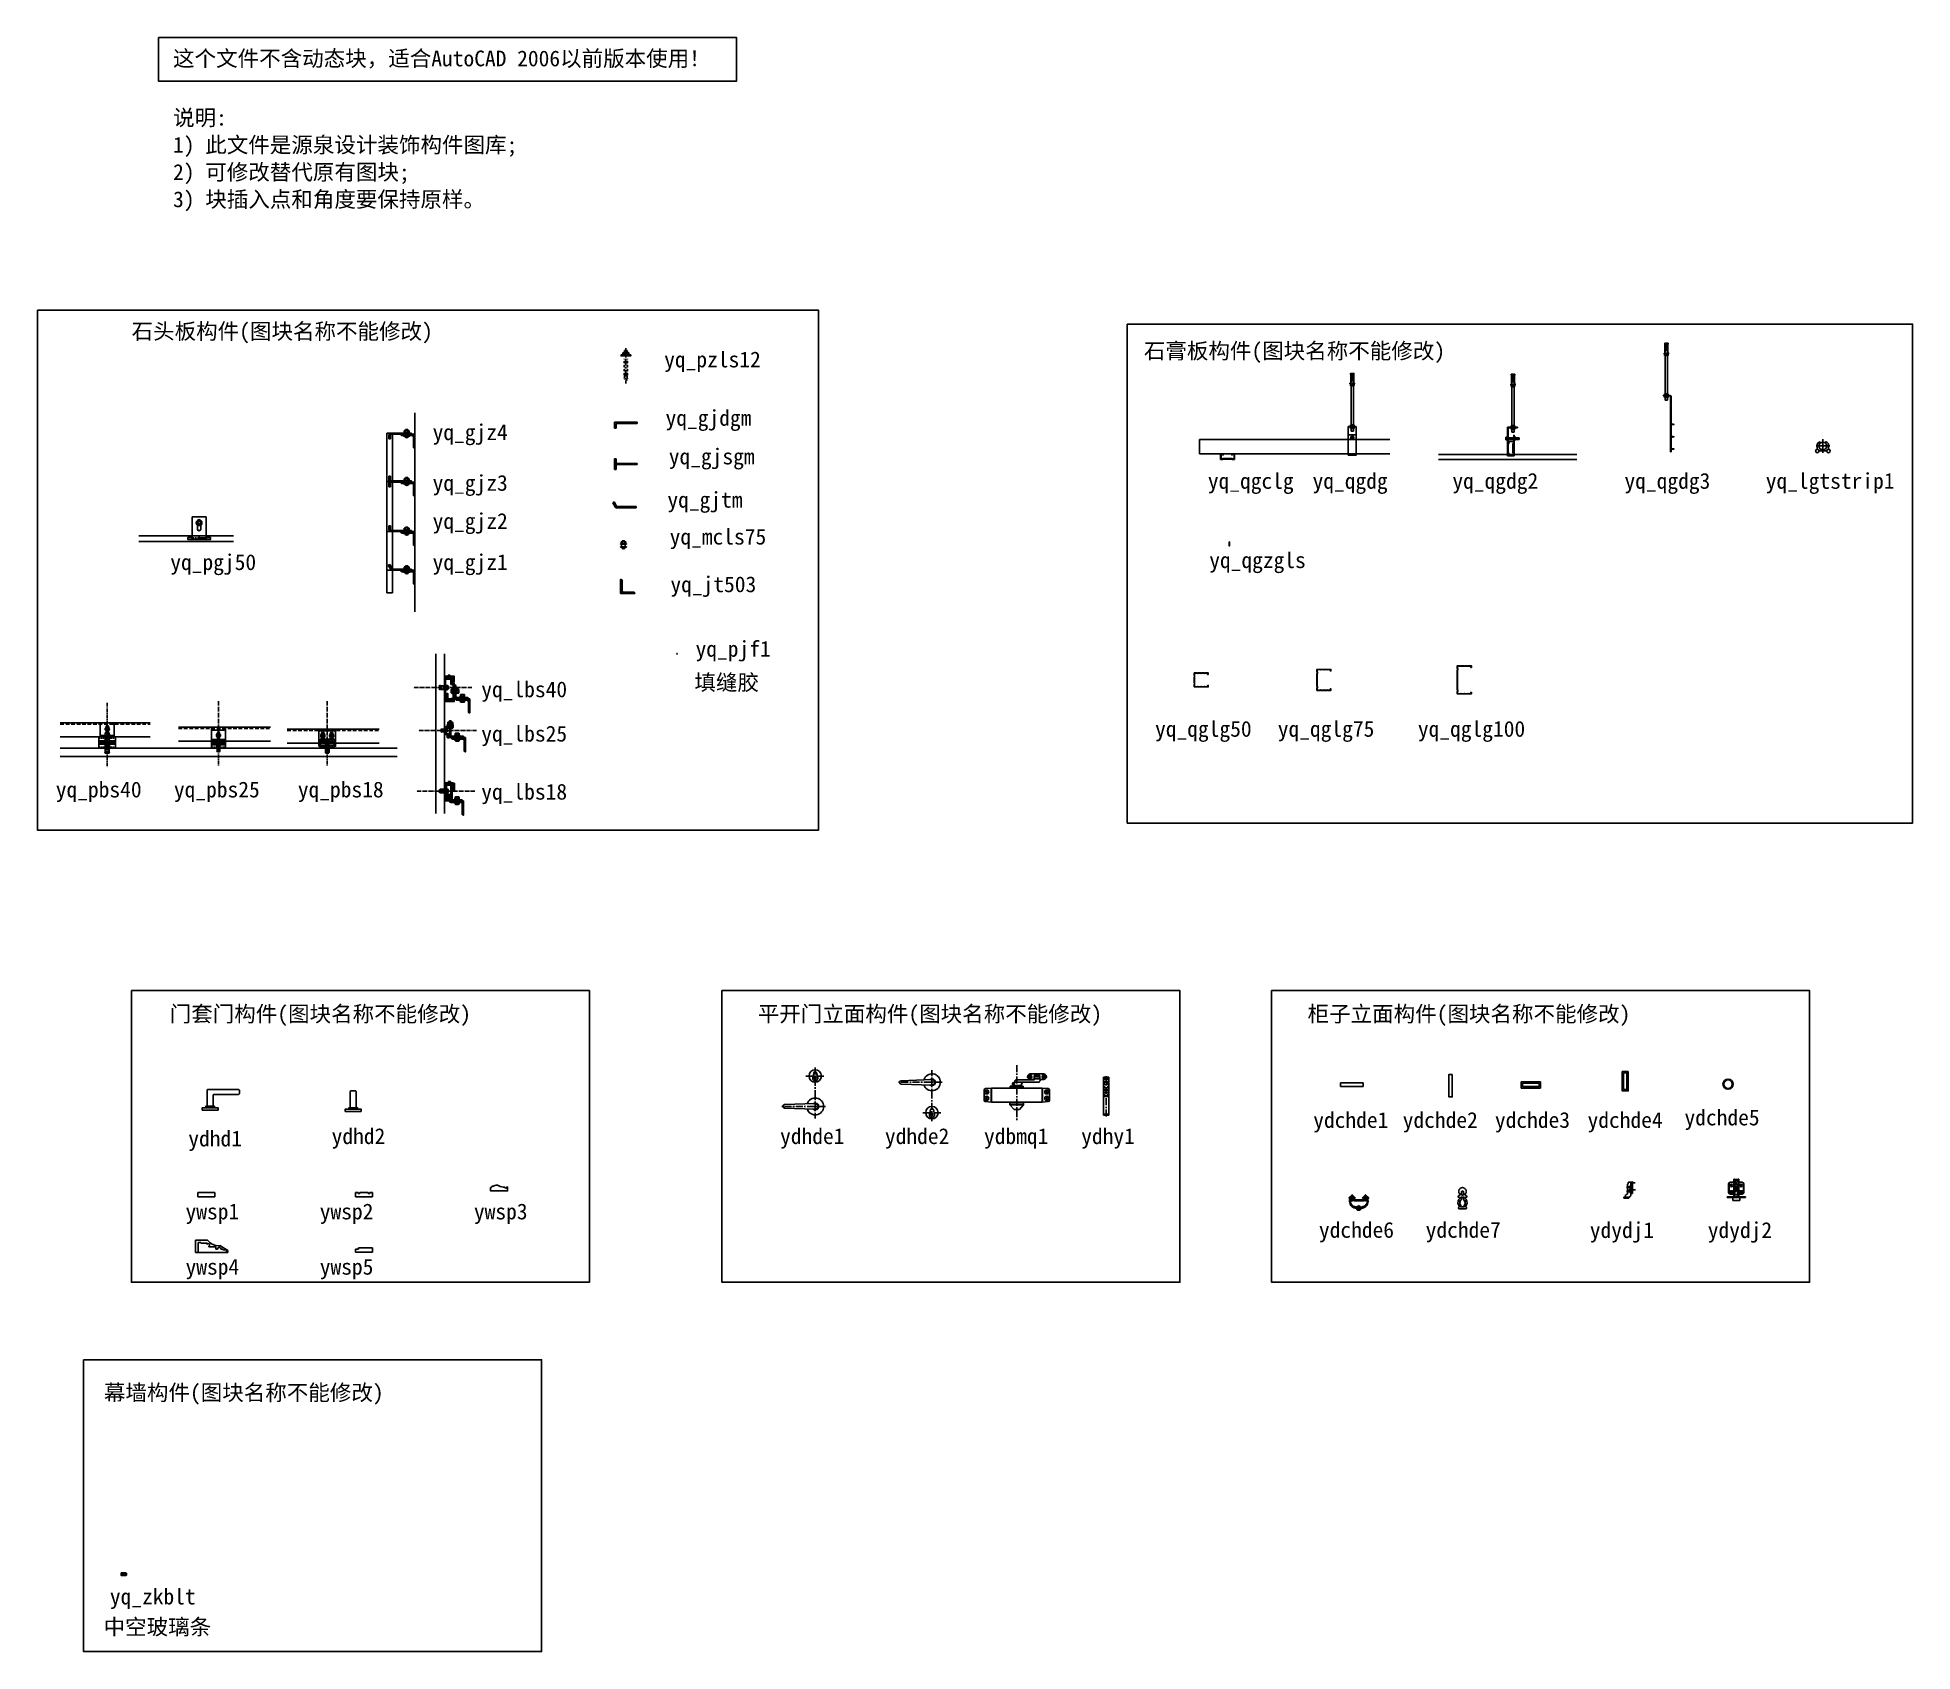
# Model space of a CAD drawing. Extents: x 1315 to 7970, y -3348 to 2381.
import ezdxf

# ---------------------------------------------------------------- set-up
doc = ezdxf.new("R2010")
doc.units = 0
for name, pattern in [('ACAD_ISO02W100', [15, 12, -3]), ('ACAD_ISO03W100', [30, 12, -18]), ('CENTER', [2, 1.25, -0.25, 0.25, -0.25]), ('HIDDEN', [9.525, 6.35, -3.175])]:
    doc.linetypes.add(name, pattern=pattern)
doc.layers.get('0').update_dxf_attribs({"linetype": 'CONTINUOUS'})
doc.layers.add('MTHATCH', color=8, linetype='CONTINUOUS')
doc.styles.get("Standard").update_dxf_attribs({"font": ''})
doc.styles.get('STANDARD').set_extended_font_data('SimSun')
pattern_1 = [(45, (0, 0), (-3.53553, 3.53553), []), (45, (2.357, 0), (-3.53553, 3.53553), [])]

msp = doc.modelspace()

# ---------------------------------------------------------------- texts
at = {"color": 6}
for s, p in [('这个文件不含动态块，适合AutoCAD 2006以前版本使用！', (1795.8, 2278.9)), ('说明:', (1795.8, 2068.7)), ('1) 此文件是源泉设计装饰构件图库;', (1795.8, 1972.2)), ('2) 可修改替代原有图块;', (1795.8, 1875.5)), ('3) 块插入点和角度要保持原样。', (1795.8, 1778.9)), ('石头板构件(图块名称不能修改)', (1648.5, 1310.4)), ('yq_pzls12', (3539, 1210.3)), ('石膏板构件(图块名称不能修改)', (5241.7, 1240.7)), ('yq_gjz4', (2717, 952)), ('yq_gjdgm', (3543.9, 1002.7)), ('yq_gjsgm', (3555.3, 865.9)), ('yq_gjz3', (2717, 772)), ('yq_qgclg', (5468.7, 779.1)), ('yq_qgdg', (5840.5, 779.2)), ('yq_qgdg2', (6336.7, 779.2)), ('yq_qgdg3', (6947.6, 779.2)), ('yq_lgtstrip1', (7449.1, 779.2)), ('yq_gjtm', (3550.4, 712.1)), ('yq_gjz2', (2717, 636.7)), ('yq_mcls75', (3558.4, 581.2)), ('yq_pgj50', (1785.9, 490.7)), ('yq_gjz1', (2717, 490.7)), ('yq_qgzgls', (5473.7, 497.9)), ('yq_jt503', (3561.1, 412.1)), ('yq_pjf1', (3650.4, 183)), ('yq_lbs40', (2889.7, 39.2)), ('填缝胶', (3646.4, 63.9)), ('yq_lbs25', (2889.7, -118.2)), ('yq_qglg50', (5281.4, -101.1)), ('yq_qglg75', (5717, -101.1)), ('yq_qglg100', (6214.3, -101.1)), ('yq_pbs40', (1379.4, -316.4)), ('yq_pbs25', (1798.7, -316.4)), ('yq_pbs18', (2238.5, -316.4)), ('yq_lbs18', (2889.7, -324.2)), ('门套门构件(图块名称不能修改)', (1783.9, -1112.8)), ('平开门立面构件(图块名称不能修改)', (3871.3, -1112.8)), ('柜子立面构件(图块名称不能修改)', (5822.9, -1112.8)), ('ydchde1', (5842.8, -1489.5)), ('ydchde2', (6160.4, -1489.5)), ('ydchde3', (6487.7, -1489.5)), ('ydchde4', (6816.5, -1489.5)), ('ydchde5', (7160.6, -1480.7)), ('ydhd1', (1849.7, -1555.3)), ('ydhd2', (2358.5, -1546.9)), ('ydhde1', (3950.3, -1546.9)), ('ydhde2', (4322.4, -1546.9)), ('ydbmq1', (4674.2, -1546.9)), ('ydhy1', (5019.2, -1546.9)), ('ywsp1', (1840, -1814.3)), ('ywsp2', (2316.4, -1814.3)), ('ywsp3', (2863.6, -1814.3)), ('ydchde6', (5863, -1879.7)), ('ydchde7', (6241.9, -1879.7)), ('ydydj1', (6824.5, -1880.3)), ('ydydj2', (7243.2, -1880.3)), ('ywsp4', (1840, -2010.6)), ('ywsp5', (2316.4, -2010.6)), ('幕墙构件(图块名称不能修改)', (1550.3, -2457.1)), ('yq_zkblt', (1571.3, -3181.2)), ('中空玻璃条', (1549.3, -3288.9))]:
    msp.add_text(s, height=56, dxfattribs=at).set_placement(p)

# ---------------------------------------------------------------- blocks, each defined once
blk = doc.blocks.new('YQ_PZLS12')
for p, q in [((-10.3, 11.1), (-10.3, 3.4)), ((-10.3, 3.4), (10.3, 3.4)), ((-7.7, 12), (7.7, 12)), ((-5.1, 18.8), (-4.3, 19.6)), ((-5.1, 18.8), (5.1, 18.8)), ((-5.1, 18.8), (-5.1, 12)), ((-5.1, 11.1), (-5.1, 3.4)), ((-4.4, 19.6), (-4.4, 19.6)), ((-4.4, 18.8), (-4.4, 12)), ((-4.3, 19.6), (4.3, 19.6)), ((0, 12), (5.1, 12)), ((5.1, 18.8), (4.3, 19.6)), ((4.4, 19.6), (4.4, 19.6)), ((4.4, 18.8), (4.4, 12)), ((5.1, 18.8), (5.1, 12)), ((5.1, 11.1), (5.1, 3.4)), ((10.3, 11.1), (10.3, 3.4))]:
    blk.add_line(p, q)
at = {"linetype": 'CENTER', "ltscale": 19.027854}
blk.add_line((0, 27.4), (0, -97.7), dxfattribs=at)
at = {"linetype": 'ACAD_ISO02W100', "ltscale": 0.001}
for p, q in [((-6.1, -69.3), (-6.1, -10)), ((-0.6, -69.3), (-1.3, -54.3)), ((0.4, -69.3), (1.2, -54.3)), ((5.9, -69.3), (5.9, -10)), ((-6.1, -84.3), (-4.1, -69.3)), ((-6.1, -69.3), (-0.6, -69.3)), ((-6.1, -69.3), (-4.1, -69.3)), ((5.9, -84.3), (-6.1, -84.3)), ((0.4, -69.3), (5.9, -69.3)), ((5.9, -84.3), (3.9, -69.3)), ((3.9, -69.3), (5.9, -69.3))]:
    blk.add_line(p, q, dxfattribs=at)
blk.add_lwpolyline([(17.1, 3.4), (17.1, 0), (-17.1, 0), (-17.1, 3.4)], close=True)
for centre, radius, start, end in [((-7.7, 7.8), 4.19, 52.12112, 127.87888), ((0, -3.4), 15.4, 70.52878, 109.47122), ((7.7, 7.8), 4.19, 52.12112, 127.87888)]:
    blk.add_arc(centre, radius, start, end)
blk.add_arc((-0.1, -53.4), 1.49, 325.43915, 214.56085, dxfattribs=at)
blk = doc.blocks.new('YQ_MCLS75')
for p, q in [((-11, 1.8), (11, 1.8)), ((-11, 1.8), (-11, 0)), ((11, 0), (-11, 0)), ((-8.8, 2.9), (-8.8, 7.6)), ((-6.6, 8.8), (6.6, 8.8)), ((-3.7, 12), (-4.4, 11.3)), ((-4.4, 11.3), (-4.4, 8.8)), ((4.4, 11.3), (-4.4, 11.3)), ((-4.4, 2.9), (-4.4, 7.6)), ((3.7, 12), (-3.7, 12)), ((-3.7, 8.8), (-3.7, 11.3)), ((4.4, 11.3), (3.7, 12)), ((3.7, 8.8), (3.7, 11.3)), ((4.4, 8.8), (4.4, 11.3)), ((4.4, 2.9), (4.4, 7.6)), ((8.8, 2.9), (8.8, 7.6)), ((11, 0), (11, 1.8)), ((-11, -10.8), (-11, -9)), ((11, -9), (-11, -9)), ((-11, -10.8), (11, -10.8)), ((-6.5, -4), (-6.5, -9)), ((6.5, -4), (6.5, -9)), ((11, -9), (11, -10.8))]:
    blk.add_line(p, q)
for centre, radius, start, end in [((-6.6, 6.1), 2.65, 33.88911, 146.11089), ((-6.6, 6.1), 2.65, 33.88911, 146.11089), ((-6.6, 4.4), 2.65, 213.88911, 326.11089), ((-6.6, 4.4), 2.65, 213.88911, 326.11089), ((0, 0), 8.84, 60.1576, 119.8424), ((0, 10.6), 8.84, 240.1576, 299.8424), ((6.6, 6.1), 2.65, 33.88911, 146.11089), ((6.6, 6.1), 2.65, 33.88911, 146.11089), ((6.6, 4.4), 2.65, 213.88911, 326.11089), ((6.6, 4.4), 2.65, 213.88911, 326.11089), ((0, -10.8), 6.16, 180, 0)]:
    blk.add_arc(centre, radius, start, end)
blk = doc.blocks.new('YQ_JT503')
at = {"layer": 'MTHATCH'}
h = blk.add_hatch(dxfattribs=at)
h.set_pattern_fill('金属', color=256, scale=2)
h.set_pattern_definition([(45, (-2145.3354, -2455.688), (-3.535534, 3.535534), []), (45, (-2142.9784, -2455.688), (-3.535534, 3.535534), [])])
edge = h.paths.add_edge_path()
edge.add_line((0, 0), (50, 0))
edge.add_line((50, 0), (50, 1.7))
edge.add_arc((46.7, 1.7), 3.33, 0, 90)
edge.add_line((46.7, 5), (10.5, 5))
edge.add_arc((10.5, 10.5), 5.5, 180, 270, ccw=False)
edge.add_line((5, 10.5), (5, 46.7))
edge.add_arc((1.7, 46.7), 3.33, 0, 90)
edge.add_line((1.7, 50), (0, 50))
edge.add_line((0, 50), (0, 0))
blk.add_lwpolyline([(0, 0), (50, 0), (50, 1.7, 0.414214), (46.7, 5), (10.5, 5, -0.414214), (5, 10.5), (5, 46.7, 0.414214), (1.7, 50), (0, 50)], format="xyb", close=True)
blk = doc.blocks.new('YQ_GJTM')
for p, q in [((5.2, 17.7), (10.4, 20.7)), ((13.7, 3), (5.2, 17.7)), ((6.5, 17.3), (10, 19.3)), ((16.5, 0), (6.5, 17.3)), ((10, 19.3), (18.8, 4)), ((10.4, 20.7), (18.9, 6)), ((14.5, 3.5), (13.7, 3)), ((88, 0), (16.5, 0)), ((18, 5.5), (18.9, 6)), ((88, 4), (18.8, 4)), ((88, 4), (88, 0))]:
    blk.add_line(p, q)
blk = doc.blocks.new('YQ_GJZ1')
for name, p in [('YQ_GJTM', (0, 0)), ('YQ_MCLS75', (70.5, 4))]:
    blk.add_blockref(name, p)
at = {"rotation": 180}
blk.add_blockref('YQ_JT503', (100, 0), dxfattribs=at)
blk = doc.blocks.new('YQ_GJDGM')
for p, q in [((88, 0), (8, 0)), ((8, -4), (8, 0)), ((88, 0), (88, -4)), ((7, -21), (7, -6)), ((8, -6), (7, -6)), ((13, -21), (7, -21)), ((8, -20), (8, -4)), ((12, -20), (8, -20)), ((12, -20), (12, -4)), ((88, -4), (12, -4)), ((13, -6), (12, -6)), ((13, -6), (13, -21))]:
    blk.add_line(p, q)
blk = doc.blocks.new('YQ_GJZ2')
at = {"xscale": -1, "rotation": 180}
blk.add_blockref('YQ_GJDGM', (0, 0), dxfattribs=at)
at = {"rotation": 180}
blk.add_blockref('YQ_JT503', (100, 0), dxfattribs=at)
blk.add_blockref('YQ_MCLS75', (70.5, 4))
blk = doc.blocks.new('YQ_GJSGM')
for p, q in [((7, 2), (7, 19)), ((7, 19), (13, 19)), ((8, 2), (7, 2)), ((8, -2), (8, 18)), ((8, 18), (12, 18)), ((12, 18), (12, 2)), ((88, 2), (12, 2)), ((13, 19), (13, 2)), ((88, 2), (88, -2)), ((7, -19), (7, -4)), ((8, -4), (7, -4)), ((13, -19), (7, -19)), ((88, -2), (8, -2)), ((8, -18), (8, -2)), ((12, -18), (8, -18)), ((12, -18), (12, -2)), ((13, -4), (12, -4)), ((13, -4), (13, -19))]:
    blk.add_line(p, q)
blk = doc.blocks.new('YQ_GJZ3')
for name, p in [('YQ_GJSGM', (0, 0)), ('YQ_MCLS75', (70.5, 2))]:
    blk.add_blockref(name, p)
at = {"rotation": 180}
blk.add_blockref('YQ_JT503', (100, -2), dxfattribs=at)
blk = doc.blocks.new('YQ_GJZ4')
for name, p in [('YQ_GJDGM', (0, 0)), ('YQ_MCLS75', (70.5, 0))]:
    blk.add_blockref(name, p)
at = {"rotation": 180}
blk.add_blockref('YQ_JT503', (100, -4), dxfattribs=at)
blk = doc.blocks.new('YQ_PGJ50')
for p, q in [((-25, 8), (-25, 88)), ((-25, 88), (25, 88)), ((-6, 71.8), (-6, 72)), ((6, 71.8), (6, 72)), ((25, 88), (25, 8)), ((-2, 8), (-25, 8)), ((-6, 44), (-6, 61.4)), ((-2, 8), (-2, 13)), ((2, 13), (25, 13)), ((2, 8), (2, 13)), ((25, 8), (2, 8)), ((6, 44), (6, 61.4))]:
    blk.add_line(p, q)
at = {"linetype": 'HIDDEN'}
blk.add_line((-25, 13), (-2, 13), dxfattribs=at)
blk.add_lwpolyline([(0, 75.3), (-7.5, 71), (-7.5, 62.3), (0, 58), (7.5, 62.3), (7.5, 71)], close=True)
blk.add_lwpolyline([(25, 14.5), (40, 14.5), (40, 6.5), (-40, 6.5), (-40, 14.5), (-25, 14.5)])
for radius in [10.1, 7.5, 5]:
    blk.add_circle((0, 66.6), radius)
for centre, radius, start, end in [((0, 72), 6, 0, 180), ((0, 44), 6, 180, 0), ((0, 13), 2, 0, 180)]:
    blk.add_arc(centre, radius, start, end)
blk = doc.blocks.new('YDHD1')
blk.add_lwpolyline([(-10.8, 13.6), (-10.8, 70.3, -0.414214), (-7.8, 73.3), (100.7, 73.3, -0.414214), (103.7, 70.3), (103.7, 59, -0.414214), (100.7, 56), (13.8, 56, 0.414214), (10.8, 53), (10.8, 13.6)], format="xyb")
for points in [[(28, 0), (-28, 0), (-28, 8.6), (28, 8.6)], [(15.4, 8.6), (-15.4, 8.6), (-15.4, 13.6), (15.4, 13.6)]]:
    blk.add_lwpolyline(points, close=True)
blk = doc.blocks.new('YDHD2')
blk.add_lwpolyline([(-10.8, 13.6), (-10.8, 70.3, -0.414214), (-7.8, 73.3), (7.8, 73.3, -0.414214), (10.8, 70.3), (10.8, 13.6)], format="xyb")
for points in [[(28, 0), (-28, 0), (-28, 8.6), (28, 8.6)], [(15.4, 8.6), (-15.4, 8.6), (-15.4, 13.6), (15.4, 13.6)]]:
    blk.add_lwpolyline(points, close=True)
blk = doc.blocks.new('YWSP1')
blk.add_lwpolyline([(-60, 15), (-60, 0), (0, 0), (0, 15)], close=True)
blk = doc.blocks.new('YWSP2')
blk.add_lwpolyline([(-60, 0), (0, 0), (0, 15), (-9, 15), (-9, 12), (-15, 12), (-15, 15), (-45, 15), (-45, 12), (-51, 12), (-51, 15), (-60, 15)], close=True)
blk = doc.blocks.new('YWSP3')
blk.add_lwpolyline([(-60, 12), (-60, 0), (0, 0), (0, 14), (-3, 14, -1), (-10, 14, -0.128551), (-31, 18.7, 0.3547), (-50, 17), (-55, 17, -0.414214), (-60, 12)], format="xyb")
blk = doc.blocks.new('YQ_QGCLG')
for p, q in [((-25, 0), (-25, -20)), ((-15, 0), (-25, 0)), ((-15, 0), (-15, -5)), ((15, 0), (15, -5)), ((25, 0), (15, 0)), ((25, -20), (25, 0)), ((-17.5, -20), (-25, -20)), ((-23, -2), (-23, -18)), ((-17, -2), (-23, -2)), ((-17.5, -18), (-23, -18)), ((-15.5, -17), (-17.5, -18)), ((-15.5, -19), (-17.5, -20)), ((-17, -2), (-17, -5)), ((-15, -5), (-17, -5)), ((15.5, -17), (-15.5, -17)), ((15.5, -19), (-15.5, -19)), ((17, -5), (15, -5)), ((17.5, -18), (15.5, -17)), ((17.5, -20), (15.5, -19)), ((23, -2), (17, -2)), ((17, -2), (17, -5)), ((23, -18), (17.5, -18)), ((25, -20), (17.5, -20)), ((23, -2), (23, -18))]:
    blk.add_line(p, q)
blk = doc.blocks.new('YQ_QGZGLS')
for p, q in [((-0.5, 12.8), (-0.9, 0.5)), ((1, 1.2), (-0.9, 2.3)), ((0.9, 3.7), (-0.8, 4.7)), ((0.8, 6.2), (-0.7, 7)), ((0.7, 8.7), (-0.6, 9.4)), ((0.5, 12.8), (-0.5, 12.8)), ((0.6, 11.3), (-0.5, 11.8)), ((0.5, 12.8), (1, 0.5))]:
    blk.add_line(p, q)
blk.add_lwpolyline([(-0.9, 0.5), (1, 0.5), (1.6, 0), (-1.6, 0)], close=True)
blk.add_ellipse((0, 12.8), major_axis=(0, 1.22), ratio=0.408497, start_param=-1.570796, end_param=1.570796)
blk = doc.blocks.new('YQ_QGLG75')
blk.add_lwpolyline([(50, -31.8), (50, -37.5), (39.1, -37.5, 0.335244), (34.9, -37.5), (27.1, -37.5, 0.335318), (22.9, -37.5), (15.1, -37.5, 0.342028), (10.9, -37.5), (0, -37.5), (0, -28.4), (0.7, -27.7), (0.7, -23.3), (0, -22.6), (0, 22.6), (0.7, 23.3), (0.7, 27.7), (0, 28.4), (0, 37.5), (10.9, 37.5, 0.335593), (15.1, 37.5), (22.9, 37.5, 0.340188), (27.1, 37.5), (34.9, 37.5, 0.335167), (39.1, 37.5), (50, 37.5), (50, 31.8), (47.6, 31.8), (47.6, 33.6), (48.6, 33.6), (48.6, 32.6), (49, 32.6), (49, 36.5), (39.4, 36.5, -0.291975), (34.6, 36.5), (27.4, 36.5, -0.295786), (22.6, 36.5), (15.4, 36.5, -0.292299), (10.6, 36.5), (1, 36.5), (1, 28.8), (1.7, 28.1), (1.7, 22.9), (1, 22.2), (1, -22.2), (1.7, -22.9), (1.7, -28.1), (1, -28.8), (1, -36.5), (10.6, -36.5, -0.29718), (15.4, -36.5), (22.6, -36.5, -0.29209), (27.4, -36.5), (34.6, -36.5, -0.292034), (39.4, -36.5), (49, -36.5), (49, -32.6), (48.6, -32.6), (48.6, -33.6), (47.6, -33.6), (47.6, -31.8), (50, -31.8), (50, -34.2)], format="xyb")
blk = doc.blocks.new('YQ_QGLG100')
blk.add_lwpolyline([(50, -44.3), (50, -50), (39.1, -50, 0.335244), (34.9, -50), (27.1, -50, 0.335318), (22.9, -50), (15.1, -50, 0.342028), (10.9, -50), (0, -50), (0, -40.9), (0.7, -40.2), (0.7, -35.8), (0, -35.1), (0, 35.1), (0.7, 35.8), (0.7, 40.2), (0, 40.9), (0, 50), (10.9, 50, 0.335593), (15.1, 50), (22.9, 50, 0.340188), (27.1, 50), (34.9, 50, 0.335167), (39.1, 50), (50, 50), (50, 44.3), (47.6, 44.3), (47.6, 46.1), (48.6, 46.1), (48.6, 45.1), (49, 45.1), (49, 49), (39.4, 49, -0.291975), (34.6, 49), (27.4, 49, -0.295786), (22.6, 49), (15.4, 49, -0.292299), (10.6, 49), (1, 49), (1, 41.3), (1.7, 40.6), (1.7, 35.4), (1, 34.7), (1, -34.7), (1.7, -35.4), (1.7, -40.6), (1, -41.3), (1, -49), (10.6, -49, -0.29718), (15.4, -49), (22.6, -49, -0.29209), (27.4, -49), (34.6, -49, -0.292034), (39.4, -49), (49, -49), (49, -45.1), (48.6, -45.1), (48.6, -46.1), (47.6, -46.1), (47.6, -44.3), (50, -44.3), (50, -46.7)], format="xyb")
blk = doc.blocks.new('YQ_QGLG50')
blk.add_lwpolyline([(50, -19.3), (50, -25), (39.1, -25, 0.335244), (34.9, -25), (27.1, -25, 0.335318), (22.9, -25), (15.1, -25, 0.342028), (10.9, -25), (0, -25), (0, -15.9), (0.7, -15.2), (0.7, -10.8), (0, -10.1), (0, 10.1), (0.7, 10.8), (0.7, 15.2), (0, 15.9), (0, 25), (10.9, 25, 0.335593), (15.1, 25), (22.9, 25, 0.340188), (27.1, 25), (34.9, 25, 0.335167), (39.1, 25), (50, 25), (50, 19.3), (47.6, 19.3), (47.6, 21.1), (48.6, 21.1), (48.6, 20.1), (49, 20.1), (49, 24), (39.4, 24, -0.291975), (34.6, 24), (27.4, 24, -0.295786), (22.6, 24), (15.4, 24, -0.292299), (10.6, 24), (1, 24), (1, 16.3), (1.7, 15.6), (1.7, 10.4), (1, 9.7), (1, -9.7), (1.7, -10.4), (1.7, -15.6), (1, -16.3), (1, -24), (10.6, -24, -0.29718), (15.4, -24), (22.6, -24, -0.29209), (27.4, -24), (34.6, -24, -0.292034), (39.4, -24), (49, -24), (49, -20.1), (48.6, -20.1), (48.6, -21.1), (47.6, -21.1), (47.6, -19.3), (50, -19.3), (50, -21.7)], format="xyb")
blk = doc.blocks.new('YQ_LGTSTRIP1')
for p, q in [((30.1, 30.1), (-30.1, 30.1)), ((-25, 39.6), (-17.2, 47.3)), ((-25, 15.5), (-25, 39.6)), ((-17.2, 7.8), (17.2, 7.8)), ((0, 0), (0, 60.2)), ((25, 39.6), (17.2, 47.3)), ((25, 15.5), (25, 39.6))]:
    blk.add_line(p, q)
for centre, radius in [((-25, 7.8), 7.77), ((0, 30.1), 17.2), ((25, 7.8), 7.77)]:
    blk.add_circle(centre, radius)
for centre, start, end in [((-14.7, 44.8), 315, 135), ((14.7, 44.8), 45, 225)]:
    blk.add_arc(centre, 3.57, start, end)
blk = doc.blocks.new('YQB11238269')
for p, q in [((-14, 0), (-14, -2)), ((-14, 0), (14, 0)), ((-3, 4.7), (-3, 1.3)), ((3.2, 4.7), (3.2, 1.3)), ((14, 0), (14, -2)), ((-14, -2), (14, -2)), ((-14, -30), (14, -30)), ((-4, -17), (-4, -8)), ((-4, -17), (4, -17)), ((-3, -6.7), (-3, -3.3)), ((3.2, -6.7), (3.2, -3.3)), ((4, -17), (4, -8))]:
    blk.add_line(p, q)
for points in [[(-3.7, 5.4, 0.152179), (-5.8, 5.4, 0.414214), (-6.4, 4.7), (-6.4, 1.3, 0.414214), (-5.8, 0.6, 0.152179), (-3.7, 0.6, 0.414214), (-3, 1.3, 0.414214), (-2.4, 0.6, 0.106972), (2.6, 0.6, 0.414214), (3.2, 1.3, 0.414214), (3.8, 0.6, 0.163695), (5.8, 0.6, 0.414214), (6.4, 1.3), (6.4, 4.7, 0.414214), (5.8, 5.4, 0.163695), (3.8, 5.4, 0.414214), (3.2, 4.7, 0.414214), (2.6, 5.4, 0.106972), (-2.4, 5.4, 0.414214), (-3, 4.7, 0.414214)], [(-3.7, -7.4, -0.152179), (-5.8, -7.4, -0.414214), (-6.4, -6.7), (-6.4, -3.3, -0.414214), (-5.8, -2.6, -0.152179), (-3.7, -2.6, -0.414214), (-3, -3.3, -0.414214), (-2.4, -2.6, -0.106972), (2.6, -2.6, -0.414214), (3.2, -3.3, -0.414214), (3.8, -2.6, -0.163695), (5.8, -2.6, -0.414214), (6.4, -3.3), (6.4, -6.7, -0.414214), (5.8, -7.4, -0.163695), (3.8, -7.4, -0.414214), (3.2, -6.7, -0.414214), (2.6, -7.4, -0.106972), (-2.4, -7.4, -0.414214), (-3, -6.7, -0.414214)]]:
    blk.add_lwpolyline(points, format="xyb", close=True)
for points in [[(-5.8, 5.4, 0.084027), (-4.4, 6), (4.4, 6, 0.097422), (5.8, 5.4)], [(-5.8, 0.6, -0.084027), (-4.4, 0), (4.4, 0, -0.097422), (5.8, 0.6)], [(-5.8, -2.6, 0.084027), (-4.4, -2), (4.4, -2, 0.097422), (5.8, -2.6)], [(-5.8, -7.4, -0.084027), (-4.4, -8), (4.4, -8, -0.097422), (5.8, -7.4)]]:
    blk.add_lwpolyline(points, format="xyb")
for points in [[(-14, -2), (-14, -102), (14, -102), (14, -2)], [(-3, -34.8), (3, -34.8), (6, -40), (3, -45.2), (-3, -45.2), (-6, -40), (-3, -34.8)]]:
    blk.add_lwpolyline(points)
blk.add_circle((0, -40), 3)
blk = doc.blocks.new('YQB11237842')
for p, q in [((-3, -4.3), (-3, -7.7)), ((3.2, -4.3), (3.2, -7.7))]:
    blk.add_line(p, q)
for points in [[(-8, 0), (8, 0), (8, -1.5), (-8, -1.5)], [(5.6, 26.9), (6.1, 35), (4, 35), (4, 7), (2.4, 7), (2.4, 35), (-2.4, 35), (-2.4, 7), (-4, 7), (-4, 35), (-6.1, 35), (-5.6, 26.9), (-5.6, 0), (5.6, 0)]]:
    blk.add_lwpolyline(points, close=True)
blk.add_lwpolyline([(-6.4, -1.5), (-6.4, -3), (6.4, -3), (6.4, -1.5)])
blk.add_lwpolyline([(-3.7, -3.6, 0.152179), (-5.8, -3.6, 0.414214), (-6.4, -4.3), (-6.4, -7.7, 0.414214), (-5.8, -8.4, 0.152179), (-3.7, -8.4, 0.414214), (-3, -7.7, 0.414214), (-2.4, -8.4, 0.106972), (2.6, -8.4, 0.414214), (3.2, -7.7, 0.414214), (3.8, -8.4, 0.163695), (5.8, -8.4, 0.414214), (6.4, -7.7), (6.4, -4.3, 0.414214), (5.8, -3.6, 0.163695), (3.8, -3.6, 0.414214), (3.2, -4.3, 0.414214), (2.6, -3.6, 0.106972), (-2.4, -3.6, 0.414214), (-3, -4.3, 0.414214)], format="xyb", close=True)
for points in [[(-5.8, -3.6, 0.084027), (-4.4, -3), (4.4, -3, 0.097422), (5.8, -3.6)], [(-5.8, -8.4, -0.084027), (-4.4, -9), (4.4, -9, -0.097422), (5.8, -8.4)]]:
    blk.add_lwpolyline(points, format="xyb")
blk = doc.blocks.new('YQ_QGDG')
for p, q in [((-4, 241), (-4, 103)), ((4, 241), (4, 103))]:
    blk.add_line(p, q)
for name, p in [('YQB11237842', (0, 250)), ('YQB11238269', (0, 97))]:
    blk.add_blockref(name, p)
blk = doc.blocks.new('YQB05293323')
at = {"color": 0}
for p, q in [((-1.7, 1.6), (-1.4, 1.8)), ((-1.7, 1.6), (-1.4, 1.8)), ((-1.7, 1.6), (-1.4, 1.4)), ((-1.7, 1.6), (-1.4, 1.4)), ((-1.5, 3.5), (-1.2, 3.7)), ((-1.5, 3.5), (-1.2, 3.3)), ((-1.4, 1.4), (1.3, 2.3)), ((-1.4, -0.7), (1.3, 0.2)), ((-1.2, 3.3), (1, 4)), ((-1.1, 5.5), (-0.9, 5.7)), ((-1.1, 5.5), (-0.9, 5.3)), ((-1, 2.6), (-0.9, 3.4)), ((-1, 1.8), (-1, 2.6)), ((-1, -0.2), (-1, 1.5)), ((-0.9, 5.3), (0.7, 5.8)), ((-0.8, 3.8), (-0.6, 5.4)), ((-0.7, 7.5), (-0.5, 7.7)), ((-0.7, 7.5), (-0.5, 7.3)), ((-0.6, 5.8), (-0.4, 7.3)), ((-0.5, 7.3), (0.4, 7.6)), ((-0.3, 7.7), (-0.1, 9.8)), ((0.2, 7.9), (-0.1, 9.8)), ((0.4, 6.1), (0.2, 7.5)), ((0.7, 7.7), (0.4, 8)), ((0.7, 7.7), (0.4, 7.6)), ((0.6, 4.3), (0.4, 5.7)), ((1, 5.9), (0.7, 6.2)), ((1, 5.9), (0.7, 5.8)), ((0.8, 2.6), (0.7, 3.9)), ((0.8, 2.6), (0.8, 2.4)), ((0.8, 2.1), (0.8, 0.5)), ((0.8, 0.1), (0.8, -1.6)), ((1.3, 4.2), (1, 4.4)), ((1.3, 4.2), (1, 4)), ((1.5, 2.4), (1.3, 2.7)), ((1.5, 2.4), (1.3, 2.7)), ((1.5, 2.4), (1.3, 2.3)), ((1.5, 2.4), (1.3, 2.3)), ((1.5, 0.3), (1.3, 0.6)), ((1.5, 0.3), (1.3, 0.2)), ((-3.4, -9.8), (-3.4, -9)), ((3.4, -9), (-3.4, -9)), ((3.4, -9.8), (-3.4, -9.8)), ((-1.7, -0.5), (-1.4, -0.3)), ((-1.7, -0.5), (-1.4, -0.7)), ((-1.7, -2.5), (-1.4, -2.4)), ((-1.7, -2.5), (-1.4, -2.4)), ((-1.7, -2.5), (-1.4, -2.8)), ((-1.7, -2.5), (-1.4, -2.8)), ((-1.7, -4.6), (-1.4, -4.5)), ((-1.7, -4.6), (-1.4, -4.9)), ((-1.4, -2.8), (1.3, -1.9)), ((-1.4, -2.8), (1.3, -1.9)), ((-1.4, -4.9), (1.3, -4)), ((-1, -2.2), (-1, -0.6)), ((-1, -4.3), (-1, -2.6)), ((-0.9, -5.4), (-1, -4.7)), ((0.8, -1.4), (0.8, -1.6)), ((0.8, -2), (0.8, -3.7)), ((0.8, -4.1), (0.9, -5.4)), ((1.5, -1.7), (1.3, -1.5)), ((1.5, -1.7), (1.3, -1.5)), ((1.5, -1.7), (1.3, -1.9)), ((1.5, -1.7), (1.3, -1.9)), ((1.5, -3.8), (1.3, -3.6)), ((1.5, -3.8), (1.3, -4)), ((3.4, -9.8), (3.4, -9))]:
    blk.add_line(p, q, dxfattribs=at)
for centre, start, end in [((-4.8, -5.3), 291.38367, 359.0609), ((4.8, -5.3), 180.93916, 248.61639)]:
    blk.add_arc(centre, 3.94, start, end, dxfattribs=at)
blk = doc.blocks.new('YQB07159949')
at = {"ltscale": 100}
for p, q in [((12, 200), (-11.6, 200)), ((-11.6, 200), (-11.6, 198)), ((12, 198), (-11.6, 198)), ((15, 195), (15, 0)), ((17, 195), (17, 0))]:
    blk.add_line(p, q, dxfattribs=at)
for p, q in [((-3.2, 204.7), (-3.2, 201.3)), ((3, 204.7), (3, 201.3)), ((-4, 183), (-4, 192)), ((4, 183), (-4, 183)), ((-3.2, 193.3), (-3.2, 196.7)), ((3, 193.3), (3, 196.7)), ((4, 183), (4, 192))]:
    blk.add_line(p, q)
for points in [[(3.7, 205.4, -0.152179), (5.8, 205.4, -0.414214), (6.4, 204.7), (6.4, 201.3, -0.414214), (5.8, 200.6, -0.152179), (3.7, 200.6, -0.414214), (3, 201.3, -0.414214), (2.4, 200.6, -0.106972), (-2.6, 200.6, -0.414214), (-3.2, 201.3, -0.414214), (-3.8, 200.6, -0.163695), (-5.8, 200.6, -0.414214), (-6.4, 201.3), (-6.4, 204.7, -0.414214), (-5.8, 205.4, -0.163695), (-3.8, 205.4, -0.414214), (-3.2, 204.7, -0.414214), (-2.6, 205.4, -0.106972), (2.4, 205.4, -0.414214), (3, 204.7, -0.414214)], [(3.7, 192.6, 0.152179), (5.8, 192.6, 0.414214), (6.4, 193.3), (6.4, 196.7, 0.414214), (5.8, 197.4, 0.152179), (3.7, 197.4, 0.414214), (3, 196.7, 0.414214), (2.4, 197.4, 0.106972), (-2.6, 197.4, 0.414214), (-3.2, 196.7, 0.414214), (-3.8, 197.4, 0.163695), (-5.8, 197.4, 0.414214), (-6.4, 196.7), (-6.4, 193.3, 0.414214), (-5.8, 192.6, 0.163695), (-3.8, 192.6, 0.414214), (-3.2, 193.3, 0.414214), (-2.6, 192.6, 0.106972), (2.4, 192.6, 0.414214), (3, 193.3, 0.414214)]]:
    blk.add_lwpolyline(points, format="xyb", close=True)
for points in [[(5.8, 205.4, -0.084027), (4.4, 206), (-4.4, 206, -0.097422), (-5.8, 205.4)], [(5.8, 200.6, 0.084027), (4.4, 200), (-4.4, 200, 0.097422), (-5.8, 200.6)], [(5.8, 197.4, -0.084027), (4.4, 198), (-4.4, 198, -0.097422), (-5.8, 197.4)], [(5.8, 192.6, 0.084027), (4.4, 192), (-4.4, 192, 0.097422), (-5.8, 192.6)]]:
    blk.add_lwpolyline(points, format="xyb")
blk.add_lwpolyline([(15, 0), (17, 0)], dxfattribs=at)
for radius in [5, 3]:
    blk.add_arc((12, 195), radius, 0, 90, dxfattribs=at)
at = {"ltscale": 100, "rotation": 270.0000000000684}
for p, xscale, yscale, zscale in [((21.3, 97), -0.7000000000000001, 0.7000000000000001, 0.7000000000000001), ((21.3, 53), -0.7, 0.7, 0.7), ((21.3, 9.7), -0.7, 0.7, 0.7)]:
    blk.add_blockref('YQB05293323', p, dxfattribs=dict(at, xscale=xscale, yscale=yscale, zscale=zscale))
blk = doc.blocks.new('YQ_QGDG3')
for p, q in [((-21, 341), (-21, 206)), ((-13, 341), (-13, 206))]:
    blk.add_line(p, q)
for name, p in [('YQB11237842', (-17, 350)), ('YQB07159949', (-17, 0))]:
    blk.add_blockref(name, p)
blk = doc.blocks.new('YQB11233038')
for p, q in [((-19.4, -102), (-19.4, 0)), ((-19.4, 0), (15.6, 0)), ((-3, 4.7), (-3, 1.3)), ((3.2, 4.7), (3.2, 1.3)), ((15.6, 0), (15.6, -2)), ((-25.4, -35), (-19.4, -35)), ((-25.4, -45), (-25.4, -35)), ((-25.4, -36.5), (-19.4, -36.5)), ((-25.4, -43.5), (-19.4, -43.5)), ((-25.4, -45), (-19.4, -45)), ((-17.4, -2), (15.6, -2)), ((-17.4, -100), (-17.4, -2)), ((-17.4, -37), (2.6, -37)), ((-17.4, -43), (2.6, -43)), ((-4.5, -37), (-4.5, -43)), ((-4, -17), (-4, -8)), ((-4, -17), (4, -17)), ((-3, -6.7), (-3, -3.3)), ((4.6, -27.6), (2.6, -27.6)), ((2.6, -27.6), (2.6, -100)), ((3.2, -6.7), (3.2, -3.3)), ((4, -17), (4, -8)), ((4.6, -27.6), (4.6, -102)), ((4.6, -35), (10.6, -35)), ((4.6, -36.5), (10.6, -36.5)), ((4.6, -43.5), (10.6, -43.5)), ((4.6, -45), (10.6, -45)), ((10.6, -35), (10.6, -45)), ((10.6, -37), (21.6, -37)), ((10.6, -43), (21.6, -43)), ((21.6, -37), (21.6, -43)), ((4.6, -102), (-19.4, -102)), ((2.6, -100), (-17.4, -100))]:
    blk.add_line(p, q)
for points in [[(-3.7, 5.4, 0.152179), (-5.8, 5.4, 0.414214), (-6.4, 4.7), (-6.4, 1.3, 0.414214), (-5.8, 0.6, 0.152179), (-3.7, 0.6, 0.414214), (-3, 1.3, 0.414214), (-2.4, 0.6, 0.106972), (2.6, 0.6, 0.414214), (3.2, 1.3, 0.414214), (3.8, 0.6, 0.163695), (5.8, 0.6, 0.414214), (6.4, 1.3), (6.4, 4.7, 0.414214), (5.8, 5.4, 0.163695), (3.8, 5.4, 0.414214), (3.2, 4.7, 0.414214), (2.6, 5.4, 0.106972), (-2.4, 5.4, 0.414214), (-3, 4.7, 0.414214)], [(-3.7, -7.4, -0.152179), (-5.8, -7.4, -0.414214), (-6.4, -6.7), (-6.4, -3.3, -0.414214), (-5.8, -2.6, -0.152179), (-3.7, -2.6, -0.414214), (-3, -3.3, -0.414214), (-2.4, -2.6, -0.106972), (2.6, -2.6, -0.414214), (3.2, -3.3, -0.414214), (3.8, -2.6, -0.163695), (5.8, -2.6, -0.414214), (6.4, -3.3), (6.4, -6.7, -0.414214), (5.8, -7.4, -0.163695), (3.8, -7.4, -0.414214), (3.2, -6.7, -0.414214), (2.6, -7.4, -0.106972), (-2.4, -7.4, -0.414214), (-3, -6.7, -0.414214)]]:
    blk.add_lwpolyline(points, format="xyb", close=True)
for points in [[(-5.8, 5.4, 0.084027), (-4.4, 6), (4.4, 6, 0.097422), (5.8, 5.4)], [(-5.8, 0.6, -0.084027), (-4.4, 0), (4.4, 0, -0.097422), (5.8, 0.6)], [(-5.8, -2.6, 0.084027), (-4.4, -2), (4.4, -2, 0.097422), (5.8, -2.6)], [(-5.8, -7.4, -0.084027), (-4.4, -8), (4.4, -8, -0.097422), (5.8, -7.4)]]:
    blk.add_lwpolyline(points, format="xyb")
for centre, radius, start, end in [((16.7, -29.5), 23.4, 204.98033, 215.21311), ((16.7, -29.5), 24.9, 211.58474, 212.81276), ((16.7, -29.5), 21.9, 200.0131, 218.03175), ((16.7, -29.5), 20.4, 201.55465, 221.4052), ((16.7, -29.5), 18.9, 203.36161, 221.73012), ((16.7, -29.5), 17.4, 205.51196, 215.84627), ((35.7, -29.5), 26.4, 198.24876, 210.7382), ((35.7, -29.5), 27.9, 206.01719, 208.92376), ((35.7, -29.5), 24.9, 197.51866, 212.81276), ((35.7, -29.5), 23.4, 198.68137, 215.21311), ((35.7, -29.5), 21.9, 200.0131, 218.03175), ((35.7, -29.5), 20.4, 201.55465, 221.4052), ((35.7, -29.5), 18.9, 203.36161, 221.73012), ((35.7, -29.5), 17.4, 205.51196, 215.84627)]:
    blk.add_arc(centre, radius, start, end)
blk = doc.blocks.new('YQ_QGDG2')
for p, q in [((-4, 241), (-4, 103)), ((4, 241), (4, 103))]:
    blk.add_line(p, q)
blk.add_lwpolyline([(-13.8, 4.5), (-14.5, 5.2), (-17.4, 2), (-17.4, -3), (2.6, -3), (2.6, 4.3), (0.1, 7), (0.1, 37), (2.6, 39.7), (2.6, 47), (-17.4, 47), (-17.4, 42), (-14.5, 38.8), (-13.8, 39.5), (-16.4, 42.4), (-16.4, 46), (1.6, 46), (1.6, 40.1), (-0.9, 37.4), (-0.9, 6.6), (1.6, 3.9), (1.6, -2), (-16.4, -2), (-16.4, 1.6)], close=True)
for name, p in [('YQB11237842', (0, 250)), ('YQB11233038', (0, 97))]:
    blk.add_blockref(name, p)
blk = doc.blocks.new('YDHDE2')
at = {"color": 1, "linetype": 'CENTER', "ltscale": 20}
for p, q in [((36, 0), (-119, 0)), ((0, -137.9), (0, 43.3)), ((31.1, -108), (-32.8, -108))]:
    blk.add_line(p, q, dxfattribs=at)
for p, q in [((-0.9, 10), (-108.8, 5.5)), ((0, -10), (-108.8, -6.5)), ((-4.9, -97.1), (-8.8, -114.4)), ((-2.4, -110.8), (-2.4, -118.5)), ((2.4, -110.8), (2.4, -118.5)), ((5, -97.1), (8.8, -114.2))]:
    blk.add_line(p, q)
blk.add_lwpolyline([(-4.9, -97.1, -0.849644), (5, -97.1), (8.8, -114.2, -1.265233), (-8.8, -114.4)], format="xyb", close=True)
blk.add_lwpolyline([(-1.1, -110.3), (1.1, -110.3), (1.1, -119.1), (-1.1, -119.1)], close=True)
blk.add_circle((0, -108), 22)
for centre, radius, start, end in [((-108.8, -0.5), 6, 90, 270), ((-108.8, -0.5), 6, 90, 270), ((0, 0), 30, 197.62182, 162.92183), ((0, 0), 12, 234.55926, 126.03096), ((0, 0), 10, 270, 95.20016), ((0, -108), 22, 90, 180), ((0, -108), 22, 90, 180), ((0, -108), 22, 180, 0), ((0, -108), 22, 180, 0), ((0, -97.9), 5, 9.28475, 170.69555), ((0, -110.8), 2.42, 0, 180), ((0, -118.5), 2.42, 180, 0), ((0, -108), 22, 0, 90), ((0, -108), 22, 0, 90)]:
    blk.add_arc(centre, radius, start, end)
blk = doc.blocks.new('YDBMQ1')
at = {"color": 0, "linetype": 'BYBLOCK'}
for p, q in [((-179.3, -4.1), (-175.5, 3.7)), ((-74.3, 26.3), (-122.1, 26.3)), ((-107.8, 7.1), (-122.1, 7.1)), ((-88.6, 20.3), (-107.8, 20.3)), ((-107.8, 20.3), (-107.8, 19.1)), ((-88.6, 19.1), (-107.8, 19.1)), ((-88.6, 17.9), (-107.8, 17.9)), ((-107.8, 17.9), (-107.8, 10.7)), ((-88.6, 10.7), (-107.8, 10.7)), ((-107.8, 8.3), (-107.8, 6.4)), ((-89.5, 9.5), (-106.6, 9.5)), ((-91, 20.9), (-105.4, 20.9)), ((-105.4, 20.9), (-105.4, 20.3)), ((-104.2, 19.1), (-104.2, 17.9)), ((-104.2, 10.7), (-104.2, 9.5)), ((-92.2, 19.1), (-92.2, 17.9)), ((-92.2, 10.7), (-92.2, 9.5)), ((-91, 20.9), (-91, 20.3)), ((-90, -2), (-87.7, 1)), ((-88.6, 20.3), (-88.6, 19.1)), ((-88.6, 17.9), (-88.6, 10.7)), ((-88.3, 8.7), (-87.5, 6.2)), ((-74.3, 7.1), (-87.8, 7.1)), ((-87.4, 5.8), (-87.4, 1.8)), ((-261, -25.7), (-259.8, -23.7)), ((-192.8, -16.5), (-192.8, -22.5)), ((-191.6, -22.5), (-191.6, -23.7)), ((-185.6, -8), (-185.6, -11.8)), ((-182.6, -15), (-182.2, -14.2)), ((-181, -12.7), (-177.2, -3.9)), ((-157.4, -15), (-157.8, -14.2)), ((-153.8, -12.7), (-150.1, -3.9)), ((-148.5, -22.5), (-148.5, -23.7)), ((-147.3, -16.5), (-147.3, -22.5)), ((-80.2, -23.7), (-79, -25.7)), ((-80.2, -23.7), (-58.3, -25.7)), ((-259.8, -73.9), (-261, -71.9)), ((-194, -76.3), (-192.8, -73.9)), ((-194, -76.3), (-194, -83.5)), ((-146.1, -76.3), (-147.3, -73.9)), ((-146.1, -76.3), (-146.1, -83.5)), ((-80.2, -73.9), (-79, -71.9)), ((-58.3, -72), (-80.2, -73.9))]:
    blk.add_line(p, q, dxfattribs=at)
at = {"color": 0}
for p, q in [((-109, 5.2), (-173.3, 5.2)), ((-286.1, -30.4), (-286.1, -67.2)), ((-261, -71.9), (-261, -25.7)), ((-80.2, -23.7), (-259.8, -23.7)), ((-259.8, -23.7), (-259.8, -73.9)), ((-147.3, -16.5), (-192.8, -16.5)), ((-147.3, -22.5), (-192.8, -22.5)), ((-181.5, -5.6), (-183.2, -5.6)), ((-156, -14.2), (-183.2, -14.2)), ((-147.9, -2.4), (-175, -2.4)), ((-90.9, -2.4), (-147.9, -2.4)), ((-80.2, -73.9), (-80.2, -23.7)), ((-79, -71.9), (-79, -25.7)), ((-53.9, -67.2), (-53.9, -30.4)), ((-259.8, -73.9), (-80.2, -73.9)), ((-194, -76.3), (-146.1, -76.3))]:
    blk.add_line(p, q, dxfattribs=at)
at = {"linetype": 'BYBLOCK'}
for p, q in [((-259.8, -23.7), (-281.8, -25.7)), ((-259.8, -73.9), (-281.8, -72))]:
    blk.add_line(p, q, dxfattribs=at)
at = {"ltscale": 3}
blk.add_line((-157.4, -15), (-182.6, -15), dxfattribs=at)
at = {"ltscale": 20}
for p, q in [((-182.6, -15), (-182.6, -16.5)), ((-157.4, -15), (-157.4, -16.5))]:
    blk.add_line(p, q, dxfattribs=at)
at = {"color": 1, "linetype": 'CENTER', "ltscale": 20}
blk.add_lwpolyline([(-170, 57.9), (-170, -138.3)], dxfattribs=at)
at = {"color": 0, "linetype": 'BYBLOCK'}
blk.add_lwpolyline([(-146.1, -83.5), (-194, -83.5), (-179.6, -100.3), (-160.4, -100.3)], close=True, dxfattribs=at)
for centre, radius in [((-122.1, 16.7), 5.98), ((-122.1, 16.7), 1.8), ((-74.3, 16.7), 5.98), ((-74.3, 16.7), 1.8), ((-276.5, -37.4), 7.18), ((-276.5, -60.2), 7.18), ((-276.5, -37.4), 2.39), ((-276.5, -60.2), 2.39), ((-63.5, -37.4), 7.18), ((-63.5, -60.2), 7.18), ((-63.5, -37.4), 2.39), ((-63.5, -60.2), 2.39)]:
    blk.add_circle(centre, radius, dxfattribs=at)
for centre, radius, start, end in [((-173.3, 2.8), 2.39, 90, 157.32793), ((-122.1, 16.7), 9.58, 90, 270), ((-109, 6.4), 1.2, 270, 0), ((-106.6, 8.3), 1.2, 90, 180), ((-98.2, 11.3), 12, 53.1301, 126.8699), ((-89.5, 8.3), 1.2, 18.99659, 90), ((-88.6, 1.8), 1.2, 322.25717, 0), ((-88.6, 5.8), 1.2, 0, 18.99659), ((-74.3, 16.7), 9.58, 270, 90), ((-281.3, -30.4), 4.79, 95.19443, 180), ((-183.2, -8), 2.39, 90, 180), ((-183.2, -11.8), 2.39, 180, 270), ((-183.2, -11.8), 2.39, 270, 337.32793), ((-181.5, -3.2), 2.39, 270, 337.32793), ((-175, -4.8), 2.39, 90, 157.32793), ((-156, -11.8), 2.39, 270, 337.32793), ((-147.9, -4.8), 2.39, 90, 157.32793), ((-90.9, -1.2), 1.2, 270, 322.25717), ((-58.7, -30.4), 4.79, 0, 84.80557), ((-281.3, -67.2), 4.79, 180, 264.80557), ((-58.7, -67.2), 4.79, 275.19443, 0)]:
    blk.add_arc(centre, radius, start, end, dxfattribs=at)
blk = doc.blocks.new('YDHY1')
for p, q in [((-9, -67), (-9, 67)), ((9, 67), (-9, 67)), ((9, -67), (9, 67)), ((9, 64), (-9, 64)), ((9, 1), (-9, 1)), ((9, 1), (-9, 1)), ((9, -1), (-9, -1)), ((9, -1), (-9, -1)), ((9, -64), (-9, -64)), ((9, -67), (-9, -67))]:
    blk.add_line(p, q)
at = {"color": 1, "linetype": 'CENTER', "ltscale": 20}
blk.add_line((0, -72.4), (0, 70.6), dxfattribs=at)
at = {"color": 1, "linetype": 'HIDDEN'}
for p, q in [((-6, 64), (-6, -1)), ((-6, 45), (-2.5, 51)), ((6, 45), (-6, 45)), ((2.5, 51), (-2.5, 51)), ((6, 64), (6, -1))]:
    blk.add_line(p, q, dxfattribs=at)
at = {"color": 1, "ltscale": 0.2}
blk.add_line((2.5, 51), (6, 45), dxfattribs=at)
blk = doc.blocks.new('YDHDE1')
at = {"color": 1, "linetype": 'CENTER', "ltscale": 20}
for p, q in [((0, 137.9), (0, -43.3)), ((31.1, 108), (-32.8, 108)), ((36, 0), (-119, 0))]:
    blk.add_line(p, q, dxfattribs=at)
for p, q in [((-4.9, 118.9), (-8.8, 101.6)), ((-2.4, 105.2), (-2.4, 97.5)), ((2.4, 105.2), (2.4, 97.5)), ((5, 118.9), (8.8, 101.8)), ((0, 10), (-108.8, 6.5)), ((-0.9, -10), (-108.8, -5.5))]:
    blk.add_line(p, q)
blk.add_lwpolyline([(-4.9, 118.9, -0.849644), (5, 118.9), (8.8, 101.8, -1.265233), (-8.8, 101.6)], format="xyb", close=True)
blk.add_lwpolyline([(-1.1, 105.7), (1.1, 105.7), (1.1, 96.9), (-1.1, 96.9)], close=True)
blk.add_circle((0, 108), 22)
for centre, radius, start, end in [((0, 108), 22, 0, 180), ((0, 108), 22, 0, 180), ((0, 108), 22, 180, 270), ((0, 108), 22, 180, 270), ((0, 118.1), 5, 9.28475, 170.69555), ((0, 105.2), 2.42, 0, 180), ((0, 97.5), 2.42, 180, 0), ((0, 108), 22, 270, 0), ((0, 108), 22, 270, 0), ((-108.8, 0.5), 6, 90, 270), ((-108.8, 0.5), 6, 90, 270), ((0, 0), 30, 197.07817, 162.37818), ((0, 0), 12, 233.96904, 125.44074), ((0, 0), 10, 264.79984, 90)]:
    blk.add_arc(centre, radius, start, end)
blk = doc.blocks.new('YDCHDE1')
blk.add_lwpolyline([(-40, 6), (-40, -6), (40, -6), (40, 6)], close=True)
blk = doc.blocks.new('YDCHDE2')
blk.add_lwpolyline([(6, 40), (-6, 40), (-6, -40), (6, -40)], close=True)
blk = doc.blocks.new('YDCHDE3')
blk.add_lwpolyline([(-34.2, 10.9), (-34.2, -10.9), (34.2, -10.9), (34.2, 10.9)], close=True)
blk.add_lwpolyline([(29.2, -5.9), (-29.2, -5.9), (-29.2, 5.9), (29.2, 5.9), (29.2, -5.9), (29.2, 5.9)])
blk = doc.blocks.new('YDCHDE4')
blk.add_lwpolyline([(10.9, 34.2), (-10.9, 34.2), (-10.9, -34.2), (10.9, -34.2)], close=True)
blk.add_lwpolyline([(-5.9, -29.2), (-5.9, 29.2), (5.9, 29.2), (5.9, -29.2), (-5.9, -29.2), (5.9, -29.2)])
blk = doc.blocks.new('YDCHDE5')
for radius in [18, 15]:
    blk.add_circle((0, 0), radius)
blk = doc.blocks.new('YDCHDE6')
for points in [[(-16.6, -3.7), (-12.9, 0), (-24.1, 11.2), (-35.3, 0), (-31.4, -3.9)], [(-17, -2.9), (-14.1, 0), (-24.1, 10.1), (-34.2, 0), (-31, -3.2)], [(16.6, -3.7), (12.9, 0), (24.1, 11.2), (35.3, 0), (31.4, -3.9)], [(17, -2.9), (14.1, 0), (24.1, 10.1), (34.2, 0), (31, -3.2)], [(-29, -6.4), (-24.1, -11.2), (-19.1, -6.1)], [(-28.6, -5.7), (-24.1, -10.1), (-19.4, -5.3)], [(29, -6.4), (24.1, -11.2), (19.1, -6.1)], [(28.6, -5.7), (24.1, -10.1), (19.4, -5.3)]]:
    blk.add_lwpolyline(points)
for points in [[(-26.2, 0.5, 0.268637), (-32.5, -6.9, 0.199759), (-28, -27.3, 0.200866), (-12.8, -36.1, 0.102449), (12.8, -36.1, 0.200866), (28, -27.3, 0.199759), (32.5, -6.9, 0.268637), (26.2, 0.5)], [(21.9, 0.6, 0.348958), (16.2, -5.7, -0.352168), (14.8, -7.5), (-14.8, -7.5, -0.355932), (-16.2, -5.7, 0.348958), (-21.9, 0.6)], [(-26.2, -0.4, 0.260992), (-31.7, -7, 0.199568), (-27.4, -26.8, 0.201038), (-12.7, -35.3, 0.102702), (12.7, -35.3, 0.201038), (27.4, -26.8, 0.199568), (31.7, -7, 0.260992), (26.2, -0.4)], [(26.2, -2.2, -0.272921), (30.8, -11, -0.217681), (23.8, -27.6, -0.150063), (7.1, -33.6, -0.089978), (-7.1, -33.6, -0.150063), (-23.8, -27.6, -0.217681), (-30.8, -11, -0.272921), (-26.2, -2.2)], [(26.2, -3.2, -0.258158), (30, -11, -0.217566), (23.3, -27, -0.150184), (7, -32.8, -0.090659), (-7, -32.8, -0.150184), (-23.3, -27, -0.217566), (-30, -11, -0.258158), (-26.2, -3.2)], [(21.9, -0.2, 0.336999), (17, -5.6, -0.371861), (14.8, -8.3), (-14.8, -8.3, -0.374689), (-17, -5.6, 0.336999), (-21.9, -0.2)], [(21.9, -2.7, 0.257616), (18.6, -8.4, -0.458134), (16.8, -10.1), (-16.8, -10.1, -0.381087), (-18.8, -8.4, 0.289725), (-21.9, -2.7)]]:
    blk.add_lwpolyline(points, format="xyb")
for points in [[(-26.2, 4.2), (-26.2, -4.5, 0.490324), (-21.9, -4.5), (-21.9, 4.2, 0.490324)], [(-25.4, 3.9), (-25.4, -4.2, 0.411004), (-22.7, -4.2), (-22.7, 3.9, 0.411004)], [(26.2, 4.2), (26.2, -4.5, -0.490324), (21.9, -4.5), (21.9, 4.2, -0.490324)], [(25.4, 3.9), (25.4, -4.2, -0.411004), (22.7, -4.2), (22.7, 3.9, -0.411004)]]:
    blk.add_lwpolyline(points, format="xyb", close=True)
for radius, start, end in [(7.9, 184.38313, 355.61687), (7.9, 25.86777, 154.13223), (7.11, 185.64709, 354.35291), (7.11, 27.8489, 152.1511)]:
    blk.add_arc((0, -36.3), radius, start, end)
blk = doc.blocks.new('YDCHDE7')
for points in [[(9.1, -10.3, 0.300685), (10.7, -7.2, 0.485912), (12.6, -2.5, 0.485912), (12.6, 2.5, 0.485912), (10.7, 7.2, 0.485912), (7.2, 10.7, 0.485912), (2.5, 12.6, 0.485912), (-2.5, 12.6, 0.485912), (-7.2, 10.7, 0.485912), (-10.7, 7.2, 0.485912), (-12.6, 2.5, 0.485912), (-12.6, -2.5, 0.485912), (-10.7, -7.2, 0.300685), (-9.1, -10.3)], [(-0.2, 0.9, 0.171174), (-3.6, -0.5), (-3.6, -12, 0.171174), (-0.2, -13.4)], [(-0.2, 0.9, 0.330475), (-0.1, 0.9, -0.240278), (0, 1.1, -0.240278), (0.1, 0.9, 0.330475), (0.2, 0.9)], [(3.6, -0.5, 0.171174), (0.2, 0.9)], [(0.2, -13.4, 0.171174), (3.6, -12), (3.6, -0.5, 0.171174), (0.2, 0.9)], [(-3.6, -7, 0.413909), (-10.2, -14.5, 0.562203), (-15.1, -19.9, -0.698416), (-12.7, -29, 0.341079), (-11.1, -53.6, 0.183443), (-14.1, -58.2, 0.369264), (-12.9, -61.4), (12.9, -61.4, 0.369264), (14.1, -58.2, 0.183443), (11.1, -53.6, 0.341079), (12.7, -29, -0.698416), (15.1, -19.9, 0.562203), (10.2, -14.5, 0.413909), (3.6, -7)], [(-0.2, -13.4, -0.330475), (-0.1, -13.4, 0.240278), (0, -13.6, 0.240278), (0.1, -13.4, -0.330475), (0.2, -13.4)]]:
    blk.add_lwpolyline(points, format="xyb")
for points in [[(7, -55.1, -0.173184), (8, -47.5, 0.319925), (7, -32, -0.446834), (6.1, -20.4), (-6.2, -20.4, -0.447274), (-7, -32, 0.319925), (-8, -47.5, -0.173184), (-7, -55.1)], [(6.1, -54.3, -0.154787), (7.4, -47.1, 0.318673), (6.5, -32.5, -0.389415), (4.6, -21.2), (-4.7, -21.2, -0.38909), (-6.5, -32.5, 0.318767), (-7.4, -47.1, -0.154787), (-6.1, -54.3)]]:
    blk.add_lwpolyline(points, format="xyb", close=True)
blk = doc.blocks.new('YDYDJ2')
for p, q in [((-32.5, 1), (-10.4, 1)), ((-32.5, 1), (-32.5, -1.9)), ((-32.5, 0), (32.5, 0)), ((-26.9, 16.1), (-26.9, 46.3)), ((-25.4, 16.1), (-25.4, 46.3)), ((-20.9, 52.3), (-9, 52.3)), ((-20.9, 50.8), (-9, 50.8)), ((-9, 11.6), (-20.9, 11.6)), ((-9, 10.1), (-20.9, 10.1)), ((-10.4, 1), (-10.4, 0)), ((-5.9, 63.3), (-9, 63.3)), ((-9, 1), (-9, 63.3)), ((-3.6, 55.4), (-9, 55.4)), ((-9, 1), (9, 1)), ((-7.5, 12.9), (-7.5, 1)), ((-7.3, 63.3), (-7.3, 55.4)), ((-6.7, 63.3), (-6.7, 55.4)), ((-5.9, 63.3), (-5.9, 55.4)), ((5.9, 62.5), (-5.9, 62.5)), ((5.9, 59.4), (-5.9, 59.4)), ((5.9, 58.4), (-5.9, 58.4)), ((-5.1, 45.7), (-5.1, 7.2)), ((5.1, 36.8), (-5.1, 36.8)), ((5.1, 35.8), (-5.1, 35.8)), ((-4.6, 45.7), (-4.6, 35.8)), ((-4.2, 31.5), (-4.2, 37.6)), ((4.2, 37.6), (-4.2, 37.6)), ((-3.6, 54), (-3.6, 55.4)), ((3.6, 54), (3.6, 55.4)), ((3.6, 55.4), (9, 55.4)), ((4.2, 31.5), (4.2, 37.6)), ((4.6, 45.7), (4.6, 35.8)), ((5.1, 45.7), (5.1, 7.2)), ((5.9, 63.3), (9, 63.3)), ((5.9, 63.3), (5.9, 55.4)), ((6.7, 63.3), (6.7, 55.4)), ((7.3, 63.3), (7.3, 55.4)), ((7.5, 12.9), (7.5, 1)), ((9, 63.3), (9, 1)), ((20.9, 52.3), (9, 52.3)), ((20.9, 50.8), (9, 50.8)), ((9, 11.6), (20.9, 11.6)), ((9, 10.1), (20.9, 10.1)), ((10.4, 1), (32.5, 1)), ((10.4, 1), (10.4, 0)), ((25.4, 16.1), (25.4, 46.3)), ((26.9, 16.1), (26.9, 46.3)), ((32.5, 1), (32.5, -1.9)), ((-32.5, -1.9), (32.5, -1.9)), ((-12.3, -1.9), (-12.3, -12.3)), ((12.3, -12.3), (-12.3, -12.3)), ((12.3, -1.9), (12.3, -12.3))]:
    blk.add_line(p, q)
for points in [[(-19.8, 21.3), (-14, 21.3)], [(-19.8, 20.5), (-14, 20.5)], [(-14, 16.4), (-19.8, 16.4)], [(-14, 15.6), (-19.8, 15.6)], [(19.8, 21.3), (14, 21.3)], [(19.8, 20.5), (14, 20.5)], [(14, 16.4), (19.8, 16.4)], [(14, 15.6), (19.8, 15.6)]]:
    blk.add_lwpolyline(points)
for points in [[(6, 45.7), (6, 7.2), (-6, 7.2), (-6, 45.7)], [(4.6, 38.7), (4.6, 31.5), (-4.6, 31.5), (-4.6, 38.7)]]:
    blk.add_lwpolyline(points, close=True)
for centre, radius in [((-16.9, 40.3), 3.98), ((-16.9, 40.3), 3.18), ((0, 23.7), 2.9), ((0, 23.7), 2.4), ((16.9, 40.3), 3.98), ((16.9, 40.3), 3.18)]:
    blk.add_circle(centre, radius)
for centre, radius, start, end in [((-20.9, 46.3), 6, 90, 180), ((-20.9, 16.1), 6, 180, 270), ((-20.9, 46.3), 4.5, 90, 180), ((-20.9, 16.1), 4.5, 180, 270), ((-19.8, 18.4), 2.85, 90, 270), ((-19.8, 18.4), 2.05, 90, 270), ((-14, 18.4), 2.85, 270, 90), ((-14, 18.4), 2.05, 270, 90), ((-8.7, 12.5), 1.31, 17.82627, 101.25379), ((0, 54), 3.59, 180, 0), ((8.7, 12.5), 1.31, 78.74621, 162.17373), ((14, 18.4), 2.85, 90, 270), ((14, 18.4), 2.05, 90, 270), ((19.8, 18.4), 2.85, 270, 90), ((19.8, 18.4), 2.05, 270, 90), ((20.9, 46.3), 6, 0, 90), ((20.9, 46.3), 4.5, 0, 90), ((20.9, 16.1), 6, 270, 0), ((20.9, 16.1), 4.5, 270, 0), ((-31, -21.6), 24.9, 41.21227, 52.42794), ((31, -21.6), 24.9, 127.57206, 138.78773)]:
    blk.add_arc(centre, radius, start, end)
blk = doc.blocks.new('YDYDJ1')
for p, q in [((-13.3, 0), (-31, 0)), ((-31, 0), (-31, -3.5)), ((-26.6, 4.4), (-26.6, 0)), ((-19.5, -0.9), (-20.4, 0)), ((-20.3, 36), (-18.6, 36)), ((-18.6, 35.6), (-20.3, 35.6)), ((-19.5, 22.7), (-19.7, 22.3)), ((-19.7, 22.3), (-19.7, 21.4)), ((-19.7, 22), (-10.4, 22)), ((-19.7, 21.4), (-18.7, 21.4)), ((-19.7, 20.9), (-19.7, 20)), ((-18.7, 20.9), (-19.7, 20.9)), ((-19.7, 20.2), (-10.4, 20.2)), ((-19.7, 20), (-19.4, 19.6)), ((-18.7, 21.4), (-18.7, 20.9)), ((-18.6, 36), (-18.6, 35.6)), ((-18.6, 0.1), (-18.6, -3.4)), ((-18.4, 37.8), (-17.8, 37.6)), ((-18.4, 33.8), (-17.8, 33.9)), ((-17.8, 46.1), (-17.8, 11.5)), ((-17.8, 37.1), (-11, 37.1)), ((-17.8, 36.5), (-10.4, 36.5)), ((-16.9, 0), (-17.8, -0.9)), ((-17.7, 35), (-10.4, 35)), ((-17.7, 34.4), (-11, 34.4)), ((-16.9, 47), (-15.7, 47)), ((-15.7, 47), (-15.7, 52.2)), ((-4.9, 53.1), (-14.9, 53.1)), ((-13.3, 0), (-13.3, -3.5)), ((-11.3, 22.7), (-10.4, 22)), ((-10.4, 20.2), (-11.3, 19.6)), ((-11, 37.1), (-10.4, 36.5)), ((-10.4, 35), (-11, 34.4)), ((-10.4, 36.5), (-10.4, 35)), ((-10.4, 22), (-10.4, 20.2)), ((-8.9, 38.7), (-8.9, 18.2)), ((-6.3, 53.1), (-6.3, 17.5)), ((-6, 35.2), (-6.3, 34.7)), ((-6.3, 15.1), (-6.3, 7.4)), ((-4.3, 20.1), (-4.3, 31.5)), ((-4.3, 27.6), (-3.4, 26.7)), ((-3.4, 24.9), (-4.3, 24.1)), ((-3.6, 51.8), (-3.6, 32.4)), ((-3.6, 47.8), (-2.6, 47.8)), ((-3.4, 32.4), (-2.2, 54.9)), ((-0.1, 32.4), (-3.4, 32.4)), ((-3.4, 26.7), (10.7, 25.8)), ((-3.4, 26.7), (-3.4, 24.9)), ((-3.4, 24.9), (10.7, 25.8)), ((-0.1, 19.3), (-3.4, 19.3)), ((-0.1, 47.1), (-2.6, 47.1)), ((-2.5, 19.3), (-2.5, 12.9)), ((-0.1, 12.9), (-2.5, 12.9)), ((-2.4, 53.2), (-1.7, 52.5)), ((-2.4, 50.3), (-2.4, 53.2)), ((-1.7, 51), (-2.4, 50.3)), ((0, 54.9), (-2.2, 54.9)), ((-1.7, 52.5), (9.7, 51.7)), ((-1.7, 52.5), (-1.7, 51)), ((-1.7, 51), (9.7, 51.7)), ((-0.1, 12.9), (0, 54.9)), ((-0.1, 51.1), (-0.1, 26.5)), ((-13.3, -3.5), (-31, -3.5)), ((-20.5, -0.1), (-16.9, -0.1)), ((-17.8, -0.9), (-19.5, -0.9))]:
    blk.add_line(p, q)
at = {"linetype": 'ACAD_ISO03W100'}
for p, q in [((-19.5, 22.7), (-11.3, 22.7)), ((-19.4, 19.6), (-11.3, 19.6)), ((-6, 51.7), (11.7, 51.7))]:
    blk.add_line(p, q, dxfattribs=at)
for centre in [(-12.5, 25.8), (-3.4, 25.8)]:
    blk.add_circle(centre, 0.442)
for centre, radius, start, end in [((-13.9, -2.3), 14.4, 105.40931, 151.9103), ((-18.3, 35.8), 2, 91.46775, 268.53225), ((-16.9, 46.1), 0.885, 90, 180), ((-14.9, 52.2), 0.885, 90, 180), ((-15.8, 9.5), 9.78, 284.73379, 347.94879), ((-5, 38.4), 3.94, 108.87643, 175.89), ((-5.1, 18.7), 3.79, 187.22658, 253.05883), ((-0.9, 22.6), 7.35, 223.87417, 257.89169), ((-7, 15.5), 2.8, 284.65509, 10.41936), ((-3.7, 34.5), 2.39, 76.88211, 161.79727), ((-4.9, 51.8), 1.33, 0, 90), ((-3.4, 31.5), 0.885, 90, 180), ((-3.4, 20.1), 0.885, 180, 270)]:
    blk.add_arc(centre, radius, start, end)
blk = doc.blocks.new('YQ_PJF1')
h = blk.add_hatch()
h.set_pattern_fill('HONEY', color=0, scale=0.041667, style=0)
h.set_pattern_definition([(0, (-0.5, 0.79273), (0.1984375, 0.114568), [0.132292, -0.264583]), (120, (-0.5, 0.79273), (-0.1984375, 0.114568), [0.132292, -0.264583]), (60, (-0.5, 0.79273), (4e-10, 0.229136), [-0.264583, 0.132292])])
edge = h.paths.add_edge_path()
edge.add_ellipse((0, 1.6), major_axis=(0, -0.803), ratio=0.622512, start_angle=0, end_angle=360)
h = blk.add_hatch(color=0)
edge = h.paths.add_edge_path()
edge.add_ellipse((0, 1.6), major_axis=(0, -0.803), ratio=0.622512, start_angle=270, end_angle=450, ccw=False)
edge.add_line((-0.5, 1.5), (-0.5, 0))
edge.add_arc((0, -0.8), 0.982, 59.40048, 120.59952, ccw=False)
edge.add_line((0.5, 0), (0.5, 1.6))
at = {"color": 0}
for p, q in [((-0.5, 0), (-0.5, 1.6)), ((0.5, 0), (0.5, 1.6))]:
    blk.add_line(p, q, dxfattribs=at)
blk.add_arc((0, -0.8), 0.982, 59.40048, 120.59952, dxfattribs=at)
blk.add_ellipse((0, 1.6), major_axis=(0, -0.803), ratio=0.622512, dxfattribs=at)
blk = doc.blocks.new('YQ_ZKBLT')
h = blk.add_hatch()
h.set_pattern_fill('ANSI37', color=0, scale=0.058, style=0)
h.paths.add_polyline_path([(1.73, -0.5, -0.081112), (1.61, -0.48), (1.47, -0.48), (1.04, -0.39, -0.355771), (1, -0.34), (1, 0.34, -0.355771), (1.04, 0.39), (1.47, 0.48), (1.61, 0.48, -0.081112), (1.73, 0.5), (0, 0.5), (0, -0.5)])
h = blk.add_hatch()
h.set_pattern_fill('AR-CONC', color=0, scale=0.0023, style=0)
h.set_pattern_definition([(50, (1.52845, 0.13954), (0.41902, -0.03666), [0.04381, -0.48196]), (355, (1.52845, 0.13954), (-0.08106, 0.43943), [0.03505, -0.38557]), (100.45, (1.56337, 0.1365), (0.33796, 0.40277), [0.03724, -0.40961]), (46.184, (1.52845, 0.2564), (0.62348, -0.0967), [0.06572, -0.72295]), (96.636, (1.5804, 0.2483), (0.54603, 0.5691), [0.05586, -0.6144]), (351.18, (1.52845, 0.2564), (0.54603, 0.5691), [0.05258, -0.57836]), (21, (1.58687, 0.22717), (0.34871, -0.23521), [0.04381, -0.48196]), (326, (1.58687, 0.22717), (0.14214, 0.42363), [0.03505, -0.38557]), (71.45, (1.61593, 0.20757), (0.49086, 0.18842), [0.03724, -0.4096]), (37.5, (1.52845, 0.13954), (0.007104, 0.194477), [0, -0.380898, 0, -0.391414, 0, -0.387033]), (7.5, (1.52845, 0.13954), (0.153685, 0.230415), [0, -0.223164, 0, -0.372135, 0, -0.14751]), (327.5, (1.39817, 0.13954), (0.311858, -0.013176), [0, -0.14605, 0, -0.455676, 0, -0.604647]), (317.5, (1.33975, 0.13954), (0.3407, 0.05848), [0, -0.189865, 0, -0.302616, 0, -0.429387])])
h.paths.add_polyline_path([(1.73, 0.06), (1.95, 0.06), (1.95, 0.38, 0.414214), (1.9, 0.43), (1.88, 0.43, -0.707107), (1.6, 0.43), (1.48, 0.43), (1.05, 0.34), (1.05, -0.34), (1.48, -0.43), (1.6, -0.43, -0.707107), (1.88, -0.43), (1.9, -0.43, 0.414214), (1.95, -0.38), (1.95, -0.11), (1.93, -0.11), (1.73, -0.11, -1)])
at = {"color": 0}
blk.add_lwpolyline([(1.74, 0.5), (0, 0.5), (0, -0.5), (1.74, -0.5)], dxfattribs=at)
blk.add_lwpolyline([(1.47, -0.48), (1.61, -0.48, 0.356394), (1.64, -0.46, -0.816497), (1.83, -0.46, 0.356394), (1.86, -0.48), (1.9, -0.48, 0.414214), (2, -0.38), (2, -0.05, 0.414214), (1.95, 0), (1.7, 0), (1.7, -0.05), (1.95, -0.05), (1.95, -0.38, -0.414214), (1.9, -0.43), (1.88, -0.43, 0.707107), (1.6, -0.43), (1.48, -0.43), (1.05, -0.34), (1.05, 0.34), (1.48, 0.43), (1.6, 0.43, 0.707107), (1.88, 0.43), (1.9, 0.43, -0.414214), (1.95, 0.38), (1.95, 0.06), (1.73, 0.06, 1), (1.73, -0.11), (1.93, -0.11), (1.93, -0.06), (1.73, -0.06, -1), (1.73, 0.01), (1.95, 0.01, 0.414214), (2, 0.06), (2, 0.38, 0.414214), (1.9, 0.48), (1.86, 0.48, 0.356394), (1.83, 0.46, -0.816497), (1.64, 0.46, 0.356394), (1.61, 0.48), (1.47, 0.48), (1.04, 0.39, 0.355771), (1, 0.34), (1, -0.34, 0.355771), (1.04, -0.39)], format="xyb", close=True, dxfattribs=at)
for centre, start, end in [((1.74, 0.12), 71.451, 108.549), ((1.74, -0.11), 251.451, 288.549)]:
    blk.add_arc(centre, 0.385, start, end, dxfattribs=at)
blk = doc.blocks.new('BLK130224122797')
for p, q in [((-2, 3.5), (-6.3, 3.5)), ((1.1, -4), (0.1, 4)), ((0.5, 3.3), (1.6, 3.3)), ((2.8, -4), (1.8, 4)), ((2.2, 3.3), (3.3, 3.3)), ((4.5, -4), (3.5, 4)), ((3.8, 3.3), (4.9, 3.3)), ((6.1, -4), (5.1, 4)), ((5.5, 3.3), (6.6, 3.3)), ((7.8, -4), (6.8, 4)), ((7.2, 3.3), (8.3, 3.3)), ((9, -0.3), (8.5, 4)), ((12.8, 1.7), (11, -0.4)), ((12.8, 0.4), (11, -1.7)), ((19, 3.5), (13.5, 3.5)), ((-2, -3.5), (-6.3, -3.5)), ((0, -3.3), (0.8, -3.3)), ((1.3, -3.3), (2.4, -3.3)), ((3, -3.3), (4.1, -3.3)), ((4.7, -3.3), (5.8, -3.3)), ((6.3, -3.3), (7.4, -3.3)), ((8, -3.3), (9.1, -3.3)), ((19, -3.5), (13.5, -3.5))]:
    blk.add_line(p, q)
blk.add_lwpolyline([(-6.3, -6.9, -0.185806), (-7, -5.2), (-7, 5.2, -0.185806), (-6.3, 6.9), (-2, 6.9), (-2, -6.9)], format="xyb", close=True)
for points in [[(-7, 5.2, 0.185806), (-6.3, 3.5, 0.19245), (-6.3, -3.5, 0.185806), (-7, -5.2)], [(19.6, 4.4), (19.6, -5.2, -0.185806), (19, -6.9), (13.5, -6.9, -0.185806), (12.8, -5.2), (12.8, 5.2, -0.185806), (13.5, 6.9), (19, 6.9, -0.185806), (19.6, 5.2), (19.6, 4.4)], [(12.8, 5.2, 0.185806), (13.5, 3.5, 0.19245), (13.5, -3.5, 0.185806), (12.8, -5.2)], [(19.6, 5.2, -0.185806), (19, 3.5, -0.19245), (19, -3.5, -0.185806), (19.6, -5.2)]]:
    blk.add_lwpolyline(points, format="xyb")
for points in [[(-2, 10), (0, 10), (0, -10), (-2, -10)], [(2.4, -3.3), (1.6, 3.3), (1.8, 4), (2.2, 3.3), (3, -3.3), (2.8, -4)], [(4.1, -3.3), (3.3, 3.3), (3.5, 4), (3.8, 3.3), (4.7, -3.3), (4.5, -4)], [(5.8, -3.3), (4.9, 3.3), (5.1, 4), (5.5, 3.3), (6.3, -3.3), (6.1, -4)], [(7.4, -3.3), (6.6, 3.3), (6.8, 4), (7.2, 3.3), (8, -3.3), (7.8, -4)], [(11, 10), (9, 10), (9, -10), (11, -10)], [(11, 6.4), (12.8, 6.4), (12.8, -6.4), (11, -6.4)]]:
    blk.add_lwpolyline(points, close=True)
for points in [[(0, 3.5), (0.1, 4), (0.5, 3.3), (1.3, -3.3), (1.1, -4), (0.8, -3.3), (0, 2.9)], [(9, -2.6), (8.3, 3.3), (8.5, 4), (8.8, 3.3), (9, 2)]]:
    blk.add_lwpolyline(points)
blk = doc.blocks.new('BLK130224256967')
for p, q in [((4, 4.2), (-1.1, 4.2)), ((4, 2.9), (-1.1, 2.9)), ((4, 6.7), (0, 6.7)), ((4, 6.7), (15.9, 6.7)), ((14.9, 5.7), (4, 5.7)), ((14.9, 5.7), (14.9, -5.7)), ((15.2, 4.3), (14.9, 4.3)), ((16.5, 3.3), (14.9, 2.5)), ((15.2, 4.3), (20.5, 6.9)), ((15.9, 5.7), (21.5, 8.5)), ((15.9, 6.7), (15.9, 5.7)), ((16.5, 2.5), (16.8, 2.9)), ((18.4, 2.5), (20.4, 5)), ((20.5, 6.9), (20.5, -6.9)), ((21.5, 8.5), (21.5, -8.5)), ((4, -2.9), (-1.1, -2.9)), ((4, -4.2), (-1.1, -4.2)), ((4, -6.7), (0, -6.7)), ((14.9, -5.7), (4, -5.7)), ((15.9, -6.7), (4, -6.7)), ((16.5, -3.3), (14.9, -2.5)), ((14.9, -4.1), (20.5, -6.9)), ((21.5, -8.5), (15.9, -5.7)), ((15.9, -5.7), (15.9, -6.7)), ((16.5, -2.5), (16.8, -2.9)), ((18.4, -2.5), (20.4, -5))]:
    blk.add_line(p, q)
for points in [[(-11.9, -2.9), (-10.6, -4.2), (-10.6, 4.2), (-11.9, 2.9)], [(-1.2, 8.9), (-1.2, -8.9), (0, -8.9), (0, 8.9)]]:
    blk.add_lwpolyline(points, close=True)
for points in [[(-8.2, 2.9), (-11.9, 2.9)], [(-8.2, 4.2), (-10.6, 4.2)], [(-8.2, -5.7), (-8.2, 5.7)], [(-1.1, -5.7), (-1.1, 5.7)], [(-8.2, -2.9), (-11.9, -2.9)], [(-8.2, -4.2), (-10.6, -4.2)]]:
    blk.add_lwpolyline(points)
for points in [[(-7.1, 3.8, -0.587695), (-7.1, 7.6), (-2.3, 7.6, -0.587695), (-2.3, 3.8), (-7.1, 3.8, 0.293848), (-7.1, -3.8)], [(-2.3, 3.8, -0.293848), (-2.3, -3.8), (-7.1, -3.8, 0.587695), (-7.1, -7.6), (-2.3, -7.6, 0.587695), (-2.3, -3.8)]]:
    blk.add_lwpolyline(points, format="xyb")
for centre, radius, start, end in [((19.6, 0), 3.96, 140.41959, 219.58041), ((16.6, 3.1), 0.264, 320.41959, 116.37351), ((21.5, 0), 3.96, 141.49477, 218.50523), ((19.7, 5.5), 0.871, 321.49477, 116.37351), ((16.6, -3.1), 0.264, 243.62649, 39.58041), ((19.7, -5.5), 0.871, 243.62649, 38.50523)]:
    blk.add_arc(centre, radius, start, end)
blk = doc.blocks.new('WO2BEQRL')
at = {"linetype": 'CENTER', "ltscale": 2}
for p, q in [((-8.2, 0), (8.2, 0)), ((0, -9), (0, 9))]:
    blk.add_line(p, q, dxfattribs=at)
for p, q in [((0, 6), (-5.2, 3)), ((-5.2, 3), (-5.2, -3)), ((0, 6), (5.2, 3)), ((5.2, 3), (5.2, -3)), ((0, -6), (-5.2, -3)), ((0, -6), (5.2, -3))]:
    blk.add_line(p, q)
for radius in [5.2, 2.55]:
    blk.add_circle((0, 0), radius)
blk.add_arc((0, 0), 3, 260, 180)
blk = doc.blocks.new('YQ_PBS40')
at = {"ltscale": 0.03}
for p, q in [((-25, 90), (25, 90)), ((-25, 90), (-25, 40)), ((25, 90), (25, 40)), ((-25, 45), (25, 45)), ((-25, 40), (25, 40))]:
    blk.add_line(p, q, dxfattribs=at)
for p, q in [((-30, 0), (-30, 40)), ((30, 40), (-30, 40)), ((30, 0), (-30, 0)), ((30, 40), (30, 0))]:
    blk.add_line(p, q)
blk.add_lwpolyline([(4, 76.6, 1), (-4, 76.6), (-4, 60.6, 1), (4, 60.6), (4, 76.6)], format="xyb")
blk.add_circle((0, 68.6), 7.56)
at = {"layer": 'MTHATCH', "linetype": 'HIDDEN', "ltscale": 0.737507}
for p, q in [((30, 36), (-30, 36)), ((-30, 4), (30, 4))]:
    blk.add_line(p, q, dxfattribs=at)
at = {"layer": 'MTHATCH', "ltscale": 0.737507}
for p, q in [((30, 26), (-30, 26)), ((30, 20), (-30, 20)), ((30, 14), (-30, 14))]:
    blk.add_line(p, q, dxfattribs=at)
at = {"extrusion": (0, 0, -1), "zscale": -1}
blk.add_blockref('WO2BEQRL', (0, 68.6), dxfattribs=at)
at = {"rotation": 90}
blk.add_blockref('BLK130224122797', (0, 36), dxfattribs=at)
at = {"xscale": -1, "rotation": 90}
blk.add_blockref('BLK130224256967', (0, 4), dxfattribs=at)
blk = doc.blocks.new('BLK130224748400')
for p, q in [((-2.2, 0), (-2.2, -0.5)), ((-1.6, 0.9), (-1.6, 3)), ((1.6, 0.9), (1.6, 3)), ((-2.6, -0.7), (2.6, -0.1)), ((-2.6, -1.8), (2.6, -1.2)), ((-2.6, -2.9), (2.6, -2.3)), ((-2.6, -4), (2.6, -3.4)), ((-2.6, -5.1), (2.6, -4.5)), ((-2.2, -0.9), (-2.2, -1.6)), ((-2.2, -2), (-2.2, -2.7)), ((-2.2, -3.1), (-2.2, -3.8)), ((-2.2, -4.2), (-2.2, -4.9)), ((-2.2, -5.3), (-2.2, -6)), ((-0.2, -5.9), (2.6, -5.6)), ((2.2, -0.3), (2.2, -1.1)), ((2.2, -1.4), (2.2, -2.2)), ((2.2, -2.5), (2.2, -3.3)), ((2.2, -3.6), (2.2, -4.4)), ((2.2, -4.7), (2.2, -5.5))]:
    blk.add_line(p, q)
for points in [[(4.7, 0.9), (4.7, 0), (-4.7, 0), (-4.7, 0.9)], [(-2.2, -1.6), (2.2, -1.1), (2.6, -1.2), (2.2, -1.4), (-2.2, -2), (-2.6, -1.8)], [(-2.2, -2.7), (2.2, -2.2), (2.6, -2.3), (2.2, -2.5), (-2.2, -3.1), (-2.6, -2.9)], [(-2.2, -3.8), (2.2, -3.3), (2.6, -3.4), (2.2, -3.6), (-2.2, -4.2), (-2.6, -4)], [(-2.2, -4.9), (2.2, -4.4), (2.6, -4.5), (2.2, -4.7), (-2.2, -5.3), (-2.6, -5.1)]]:
    blk.add_lwpolyline(points, close=True)
blk.add_lwpolyline([(-3.3, 3, -0.185806), (-2.4, 3.3), (2.4, 3.3, -0.185806), (3.3, 3), (3.3, 0.9), (-3.3, 0.9)], format="xyb", close=True)
for points in [[(2.3, 0), (2.6, -0.1), (2.2, -0.3), (-2.2, -0.9), (-2.6, -0.7), (-2.2, -0.5), (1.9, 0)], [(-1.7, -5.9), (2.2, -5.5), (2.6, -5.6), (2.2, -5.8), (1.3, -5.9)]]:
    blk.add_lwpolyline(points)
blk.add_lwpolyline([(2.4, 3.3, 0.185806), (1.6, 3, 0.19245), (-1.6, 3, 0.185806), (-2.4, 3.3)], format="xyb")
blk = doc.blocks.new('BLK130502978810')
for p, q in [((4, 9.5), (-4, 8.5)), ((4, 7.8), (-4, 6.8)), ((4, 6.1), (-4, 5.1)), ((4, 4.5), (-4, 3.5)), ((4, 2.8), (-4, 1.8)), ((4, 1.1), (-4, 0.1)), ((-3.5, 20), (-3.5, 14.5)), ((-3.3, 8.8), (-3.3, 9.9)), ((-3.3, 7.2), (-3.3, 8.3)), ((-3.3, 5.5), (-3.3, 6.6)), ((-3.3, 3.8), (-3.3, 4.9)), ((-3.3, 2.2), (-3.3, 3.3)), ((-3.3, 0.5), (-3.3, 1.6)), ((-1.7, 13.8), (0.4, 12)), ((-0.4, 13.8), (1.7, 12)), ((3.3, 9.7), (3.3, 10)), ((3.3, 8), (3.3, 9.1)), ((3.3, 6.3), (3.3, 7.4)), ((3.3, 4.7), (3.3, 5.8)), ((3.3, 3), (3.3, 4.1)), ((3.3, 1.3), (3.3, 2.4)), ((3.3, 0), (3.3, 0.8)), ((3.5, 20), (3.5, 14.5)), ((-3.5, -2), (-3.5, -6.3)), ((3.5, -2), (3.5, -6.3))]:
    blk.add_line(p, q)
for points in [[(-10, 12), (-10, 10), (10, 10), (10, 12)], [(-10, -2), (-10, 0), (10, 0), (10, -2)], [(-6.4, 12), (-6.4, 13.8), (6.4, 13.8), (6.4, 12)], [(3.3, 9.1), (-3.3, 8.3), (-4, 8.5), (-3.3, 8.8), (3.3, 9.7), (4, 9.5)], [(3.3, 7.4), (-3.3, 6.6), (-4, 6.8), (-3.3, 7.2), (3.3, 8), (4, 7.8)], [(3.3, 5.8), (-3.3, 4.9), (-4, 5.1), (-3.3, 5.5), (3.3, 6.3), (4, 6.1)], [(3.3, 4.1), (-3.3, 3.3), (-4, 3.5), (-3.3, 3.8), (3.3, 4.7), (4, 4.5)], [(3.3, 2.4), (-3.3, 1.6), (-4, 1.8), (-3.3, 2.2), (3.3, 3), (4, 2.8)]]:
    blk.add_lwpolyline(points, close=True)
for points in [[(-4.4, 20.6), (5.2, 20.6, -0.185806), (6.9, 20), (6.9, 14.5, -0.185806), (5.2, 13.8), (-5.2, 13.8, -0.185806), (-6.9, 14.5), (-6.9, 20, -0.185806), (-5.2, 20.6), (-4.4, 20.6)], [(-5.2, 20.6, -0.185806), (-3.5, 20, -0.19245), (3.5, 20, -0.185806), (5.2, 20.6)], [(-5.2, 13.8, 0.185806), (-3.5, 14.5, 0.19245), (3.5, 14.5, 0.185806), (5.2, 13.8)], [(-5.2, -7, 0.185806), (-3.5, -6.3, 0.19245), (3.5, -6.3, 0.185806), (5.2, -7)]]:
    blk.add_lwpolyline(points, format="xyb")
blk.add_lwpolyline([(-3.5, 0), (-4, 0.1), (-3.3, 0.5), (3.3, 1.3), (4, 1.1), (3.3, 0.8), (-2.9, 0)])
blk.add_lwpolyline([(6.9, -6.3, -0.185806), (5.2, -7), (-5.2, -7, -0.185806), (-6.9, -6.3), (-6.9, -2), (6.9, -2)], format="xyb", close=True)
blk = doc.blocks.new('YQ_LBS40')
at = {"layer": 'MTHATCH'}
h = blk.add_hatch(dxfattribs=at)
h.set_pattern_fill('金属', color=256, scale=2)
h.set_pattern_definition(pattern_1)
edge = h.paths.add_edge_path()
edge.add_line((0, -24.7), (8, -24.7))
edge.add_line((8, -24.7), (8, -43.7))
edge.add_line((8, -43.7), (29, -43.7))
edge.add_line((29, -43.7), (29, -38.6))
edge.add_line((29, -38.6), (25, -38.6))
edge.add_line((25, -38.6), (25, -39.7))
edge.add_line((25, -39.7), (12, -39.7))
edge.add_line((12, -39.7), (12, -20.7))
edge.add_line((12, -20.7), (4, -20.7))
edge.add_line((4, -20.7), (4, 36.3))
edge.add_line((4, 36.3), (31, 36.3))
edge.add_line((31, 36.3), (31, 24.3))
edge.add_arc((31, 22.3), 2, 90, 270)
edge.add_line((31, 20.3), (35, 20.3))
edge.add_line((35, 20.3), (35, 40.3))
edge.add_line((35, 40.3), (0, 40.3))
edge.add_line((0, 40.3), (0, -24.7))
h = blk.add_hatch(dxfattribs=at)
h.set_pattern_fill('金属', color=256, scale=2)
h.set_pattern_definition(pattern_1)
edge = h.paths.add_edge_path()
edge.add_line((35, 15.3), (27, 15.3))
edge.add_line((27, 15.3), (27, 34.3))
edge.add_line((27, 34.3), (6, 34.3))
edge.add_line((6, 34.3), (6, 29.3))
edge.add_line((6, 29.3), (10, 29.3))
edge.add_line((10, 29.3), (10, 30.3))
edge.add_line((10, 30.3), (23, 30.3))
edge.add_line((23, 30.3), (23, 11.3))
edge.add_line((23, 11.3), (31, 11.3))
edge.add_line((31, 11.3), (31, -45.7))
edge.add_line((31, -45.7), (4, -45.7))
edge.add_line((4, -45.7), (4, -33.7))
edge.add_arc((4, -31.7), 2, 270, 450)
edge.add_line((4, -29.7), (0, -29.7))
edge.add_line((0, -29.7), (0, -49.7))
edge.add_line((0, -49.7), (35, -49.7))
edge.add_line((35, -49.7), (35, 15.3))
for points in [[(0, -24.7), (8, -24.7), (8, -43.7), (29, -43.7), (29, -38.6), (25, -38.6), (25, -39.7), (12, -39.7), (12, -20.7), (4, -20.7), (4, 36.3), (31, 36.3), (31, 24.3, 1), (31, 20.3), (35, 20.3), (35, 40.3), (0, 40.3)], [(35, 15.3), (27, 15.3), (27, 34.3), (6, 34.3), (6, 29.3), (10, 29.3), (10, 30.3), (23, 30.3), (23, 11.3), (31, 11.3), (31, -45.7), (4, -45.7), (4, -33.7, 1), (4, -29.7), (0, -29.7), (0, -49.7), (35, -49.7)]]:
    blk.add_lwpolyline(points, format="xyb", close=True)
at = {"xscale": -1}
for name, p in [('BLK130224256967', (4, 0)), ('BLK130224748400', (16.5, 40.3))]:
    blk.add_blockref(name, p, dxfattribs=at)
at = {"rotation": 359.9999995857159}
blk.add_blockref('YQ_JT503', (35, -40), dxfattribs=at)
blk.add_blockref('BLK130224122797', (31, -13))
at = {"xscale": -1}
for name, p, rotation in [('YQ_JT503', (90, -40), 90.00000041428413), ('BLK130502978810', (63.8, -45), 4.142841270038389e-07)]:
    blk.add_blockref(name, p, dxfattribs=dict(at, rotation=rotation))
blk = doc.blocks.new('YQ_LBS25')
at = {"layer": 'MTHATCH'}
h = blk.add_hatch(dxfattribs=at)
h.set_pattern_fill('金属', color=256, scale=2)
h.set_pattern_definition(pattern_1)
edge = h.paths.add_edge_path()
edge.add_line((11.5, 23.5), (11.5, 28.3))
edge.add_arc((12.5, 28.3), 1, 450, 540, ccw=False)
edge.add_line((12.5, 29.3), (29, 29.3))
edge.add_arc((29, 28.3), 1, 360, 450, ccw=False)
edge.add_line((30, 28.3), (30, 22.5))
edge.add_arc((35.6, 23.1), 5.69, 186.77146, 215.19925)
edge.add_line((31, 19.9), (31, 11.7))
edge.add_arc((47, -0.6), 20.2, 502.23669, 507.00781)
edge.add_line((30, 10.4), (30, 9.3))
edge.add_arc((29.2, 9.2), 0.864, 282.15537, 368.36144, ccw=False)
edge.add_line((29.3, 8.3), (25.5, 8.3))
edge.add_arc((25.5, 9.3), 1, 180, 270, ccw=False)
edge.add_line((24.5, 9.3), (24.5, 10.7))
edge.add_arc((25.1, 10.7), 0.6, 74.95829, 183.67635, ccw=False)
edge.add_arc((25.4, 11.9), 0.6, 255.96376, 360)
edge.add_line((26, 11.9), (26, 12.7))
edge.add_arc((26.2, 12.7), 0.2, 79.98793, 180, ccw=False)
edge.add_arc((26.3, 12.2), 0.7, 360, 455.34681, ccw=False)
edge.add_line((27, 12.2), (27, 11.8))
edge.add_arc((27.5, 11.8), 0.5, 540, 630)
edge.add_line((27.5, 11.3), (27.9, 11.3))
edge.add_arc((27.9, 11.4), 0.1, 270, 360)
edge.add_line((28, 11.4), (28, 18.2))
edge.add_arc((27.9, 18.2), 0.1, 360, 450)
edge.add_line((27.9, 18.3), (27.5, 18.3))
edge.add_arc((27.5, 17.8), 0.5, 450, 540)
edge.add_line((27, 17.8), (27, 17.4))
edge.add_arc((26.3, 17.4), 0.7, 264.65319, 360, ccw=False)
edge.add_arc((26.2, 16.9), 0.2, 180, 280.01207, ccw=False)
edge.add_line((26, 16.9), (26, 25.3))
edge.add_line((26, 25.3), (15.5, 25.3))
edge.add_line((15.5, 25.3), (15.5, 16.9))
edge.add_arc((15.3, 16.9), 0.2, 259.98793, 360, ccw=False)
edge.add_arc((15.2, 17.4), 0.7, 180, 275.34681, ccw=False)
edge.add_line((14.5, 17.4), (14.5, 17.8))
edge.add_arc((14, 17.8), 0.5, 360, 450)
edge.add_line((14, 18.3), (13.6, 18.3))
edge.add_arc((13.6, 18.2), 0.1, 450, 540)
edge.add_line((13.5, 18.2), (13.5, 11.4))
edge.add_arc((13.6, 11.4), 0.1, 540, 630)
edge.add_line((13.6, 11.3), (14, 11.3))
edge.add_arc((14, 11.8), 0.5, 270, 360)
edge.add_line((14.5, 11.8), (14.5, 12.2))
edge.add_arc((15.2, 12.2), 0.7, 84.65319, 180, ccw=False)
edge.add_arc((15.3, 12.7), 0.2, 360, 460.01207, ccw=False)
edge.add_line((15.5, 12.7), (15.5, 11.9))
edge.add_arc((16.1, 11.9), 0.6, 540, 630)
edge.add_line((16.1, 11.3), (16.4, 11.3))
edge.add_arc((16.4, 10.7), 0.6, 360, 450, ccw=False)
edge.add_line((17, 10.7), (17, 9.3))
edge.add_arc((16, 9.3), 1, 270, 360, ccw=False)
edge.add_line((16, 8.3), (12.1, 8.3))
edge.add_arc((12.1, 9.3), 1, 180, 270, ccw=False)
edge.add_line((11.1, 9.3), (11.1, 11.3))
edge.add_arc((10.1, 11.3), 1, 360, 473.19859)
edge.add_line((9.7, 12.2), (4.1, 9.4))
edge.add_arc((4.2, 9.2), 0.2, 477.0936, 540)
edge.add_line((4, 9.2), (4, -9.2))
edge.add_arc((4.2, -9.2), 0.2, 540, 615.37913)
edge.add_line((4.1, -9.4), (13.3, -11.8))
edge.add_arc((12.5, -14.7), 3, 360, 435.37913, ccw=False)
edge.add_line((15.5, -14.7), (15.5, -16.8))
edge.add_line((15.5, -16.8), (15.5, -17.1))
edge.add_arc((15.3, -17.1), 0.2, 259.98793, 360, ccw=False)
edge.add_arc((15.2, -16.6), 0.7, 180, 275.34681, ccw=False)
edge.add_line((14.5, -16.6), (14.5, -16.2))
edge.add_arc((14, -16.2), 0.5, 360, 450)
edge.add_line((14, -15.7), (13.6, -15.7))
edge.add_arc((13.6, -15.8), 0.1, 450, 540)
edge.add_line((13.5, -15.8), (13.5, -22.6))
edge.add_arc((13.6, -22.6), 0.1, 540, 630)
edge.add_line((13.6, -22.7), (14, -22.7))
edge.add_arc((14, -22.2), 0.5, 270, 360)
edge.add_line((14.5, -22.2), (14.5, -21.8))
edge.add_arc((15.2, -21.8), 0.7, 84.65319, 180, ccw=False)
edge.add_arc((15.3, -21.3), 0.2, 360, 460.01207, ccw=False)
edge.add_line((15.5, -21.3), (15.5, -22.1))
edge.add_arc((16.1, -22.1), 0.6, 540, 630)
edge.add_line((16.1, -22.7), (16.4, -22.7))
edge.add_arc((16.4, -23.3), 0.6, 360, 450, ccw=False)
edge.add_line((17, -23.3), (17, -24.7))
edge.add_arc((15.6, -24.2), 1.53, 267.68839, 339.69174, ccw=False)
edge.add_line((15.5, -25.7), (11.5, -25.7))
edge.add_arc((11.5, -23.7), 2, 180, 270, ccw=False)
edge.add_line((9.5, -23.7), (9.5, -16.5))
edge.add_arc((7.5, -16.5), 2, 360, 435.37913)
edge.add_line((8, -14.5), (1.5, -12.8))
edge.add_arc((2, -10.9), 2, 180, 255.37913, ccw=False)
edge.add_line((0, -10.9), (0, 11.1))
edge.add_arc((1, 11.1), 1, 477.50647, 540, ccw=False)
edge.add_line((0.5, 12), (5.6, 14.7))
edge.add_arc((1, 24.1), 10.5, 295.95413, 356.94835)
h = blk.add_hatch(dxfattribs=at)
h.set_pattern_fill('金属', color=256, scale=2)
h.set_pattern_definition(pattern_1)
h.paths.add_polyline_path([(18.2, 24, -0.414214), (19.2, 25), (22.2, 25, -0.414214), (23.2, 24), (23.2, -19, 0.414214), (24.2, -20), (67.2, -20, -0.414214), (68.2, -21), (68.2, -24, -0.414214), (67.2, -25), (19.2, -25, -0.414214), (18.2, -24)])
blk.add_lwpolyline([(15.5, -22.1), (15.5, -21.3), (15.5, -22.1, 0.414214), (16.1, -22.7), (16.4, -22.7, -0.414214), (17, -23.3), (17, -24.7, -0.324936), (15.5, -25.7), (11.5, -25.7, -0.414214), (9.5, -23.7), (9.5, -16.5, 0.3413), (8, -14.5), (1.5, -12.8, -0.3413), (0, -10.9), (0, 11.1, -0.279645), (0.5, 12), (5.6, 14.7, 0.272604), (11.5, 23.5), (11.5, 28.3, -0.414214), (12.5, 29.3), (29, 29.3, -0.414214), (30, 28.3), (30, 22.5, 0.112213), (30.8, 20.1, -0.142239), (31, 19.6), (31, 12.2, -0.188403), (30.7, 11.5, 0.093657), (30, 10.3), (30, 9.3, -0.459656), (29.2, 8.3), (25.5, 8.3, -0.414214), (24.5, 9.3), (24.5, 10.7, -0.414214), (25.1, 11.3), (25.4, 11.3, 0.414214), (26, 11.9), (26, 12.7, -0.414214), (26.2, 12.9), (26.3, 12.9, -0.414214), (27, 12.2), (27, 11.8, 0.414214), (27.5, 11.3), (27.9, 11.3, 0.414214), (28, 11.4), (28, 18.2, 0.414214), (27.9, 18.3), (27.5, 18.3, 0.414214), (27, 17.8), (27, 17.4, -0.414214), (26.3, 16.7), (26.2, 16.7, -0.414214), (26, 16.9), (26, 25.3), (15.5, 25.3), (15.5, 16.9, -0.414214), (15.3, 16.7), (15.2, 16.7, -0.414214), (14.5, 17.4), (14.5, 17.8, 0.414214), (14, 18.3), (13.6, 18.3, 0.414214), (13.5, 18.2), (13.5, 11.4, 0.414214), (13.6, 11.3), (14, 11.3, 0.414214), (14.5, 11.8), (14.5, 12.2, -0.414214), (15.2, 12.9), (15.3, 12.9, -0.414214), (15.5, 12.7), (15.5, 11.9, 0.414214), (16.1, 11.3), (16.4, 11.3, -0.414214), (17, 10.7), (17, 9.3, -0.414214), (16, 8.3), (12.1, 8.3, -0.414214), (11.1, 9.3), (11.1, 11.3, 0.538437), (9.7, 12.2), (4.1, 9.4, 0.281588), (4, 9.2), (4, -9.2, 0.3413), (4.1, -9.4), (13.3, -11.8, -0.3413), (15.5, -14.7), (15.5, -17.1, -0.414214), (15.3, -17.3), (15.2, -17.3, -0.414214), (14.5, -16.6), (14.5, -16.2, 0.414214), (14, -15.7), (13.6, -15.7, 0.414214), (13.5, -15.8), (13.5, -22.6, 0.414214), (13.6, -22.7), (14, -22.7, 0.414214), (14.5, -22.2), (14.5, -21.8, -0.414214), (15.2, -21.1), (15.3, -21.1, -0.414214), (15.5, -21.3, 0.414214), (15.3, -21.1), (15.2, -21.1, 0.414214), (14.5, -21.8), (14.5, -22.2, -0.414214), (14, -22.7), (13.6, -22.7)], format="xyb")
for points in [[(18.1, 12.9), (16, 11.5, -0.596127), (15.6, 11.7), (15.6, 12.7, 0.414214), (15.3, 13), (15.2, 13, 0.414214), (14.3, 12.2), (14.3, 11.8, -0.414214), (14, 11.5), (13.7, 11.5, -0.414214), (13.6, 11.6), (13.6, 18.1, -0.414214), (13.7, 18.2), (14, 18.2, -0.414214), (14.3, 17.8), (14.3, 17.4, 0.414214), (15.2, 16.6), (15.3, 16.6, 0.414214), (15.6, 16.9), (15.6, 20.9), (17.9, 20.9, -0.414214), (18.2, 20.6), (18.2, 13.2, -0.253033)], [(19.2, -25), (67.2, -25, 0.414214), (68.2, -24), (68.2, -21, 0.414214), (67.2, -20), (24.2, -20, -0.414214), (23.2, -19), (23.2, 24, 0.414214), (22.2, 25), (19.2, 25, 0.414214), (18.2, 24), (18.2, -24, 0.414214)], [(23.4, 12.9), (25.5, 11.5, 0.596127), (25.8, 11.7), (25.8, 12.7, -0.414214), (26.2, 13), (26.3, 13, -0.414214), (27.1, 12.2), (27.1, 11.8, 0.414214), (27.5, 11.5), (27.7, 11.5, 0.414214), (27.8, 11.6), (27.8, 18.1, 0.414214), (27.7, 18.2), (27.5, 18.2, 0.414214), (27.1, 17.8), (27.1, 17.4, -0.414214), (26.3, 16.6), (26.2, 16.6, -0.414214), (25.8, 16.9), (25.8, 20.9), (23.5, 20.9, 0.414214), (23.2, 20.6), (23.2, 13.2, 0.253033)], [(18.1, -21.1), (16, -22.5, -0.596127), (15.6, -22.3), (15.6, -21.3, 0.414214), (15.3, -21), (15.2, -21, 0.414214), (14.3, -21.8), (14.3, -22.2, -0.414214), (14, -22.5), (13.7, -22.5, -0.414214), (13.6, -22.4), (13.6, -15.9, -0.414214), (13.7, -15.8), (14, -15.8, -0.414214), (14.3, -16.2), (14.3, -16.6, 0.414214), (15.2, -17.4), (15.3, -17.4, 0.414214), (15.6, -17.1), (15.6, -13.1), (17.9, -13.1, -0.414214), (18.2, -13.4), (18.2, -20.8, -0.253033)]]:
    blk.add_lwpolyline(points, format="xyb", close=True)
at = {"xscale": -0.7049612833780537, "yscale": 0.7049612833780537, "zscale": 0.7049612833780537}
blk.add_blockref('BLK130224256967', (4, 0), dxfattribs=at)
at = {"xscale": -1}
blk.add_blockref('BLK130224748400', (20.8, 31.3), dxfattribs=at)
for name, p, rotation in [('YQ_JT503', (75, -25), 90.00000041428413), ('BLK130502978810', (45.5, -30), 4.142782117355637e-07)]:
    blk.add_blockref(name, p, dxfattribs=dict(at, rotation=rotation))
blk = doc.blocks.new('YQ_PBS25')
at = {"ltscale": 0.03}
for p, q in [((-24.6, 0), (-24.6, 75)), ((25.4, 75), (-24.6, 75)), ((25.4, 0), (25.4, 75)), ((-24.6, 64.2), (25.4, 64.2)), ((-24.6, 31), (25.4, 31)), ((25.4, 0), (-24.6, 0))]:
    blk.add_line(p, q, dxfattribs=at)
blk.add_line((25.4, 31), (-24.6, 31))
at = {"color": 8, "linetype": 'HIDDEN', "ltscale": 0.737507}
blk.add_line((25.4, 31), (-24.6, 31), dxfattribs=at)
at = {"ltscale": 0.03}
blk.add_lwpolyline([(4.4, 53.5, 1), (-3.6, 53.5), (-3.6, 37.5, 1), (4.4, 37.5), (4.4, 53.5)], format="xyb", dxfattribs=at)
for centre, radius in [((0.4, 45.5), 7.56), ((0.4, 20.7), 7.56), ((0.4, 20.8), 3)]:
    blk.add_circle(centre, radius, dxfattribs=at)
at = {"layer": 'MTHATCH', "ltscale": 0.737507}
for p, q in [((25.4, 30), (-24.6, 30)), ((-24.6, 23.3), (25.4, 23.3)), ((-24.6, 18.3), (25.4, 18.3)), ((25.4, 11.5), (-24.6, 11.5))]:
    blk.add_line(p, q, dxfattribs=at)
at = {"layer": 'MTHATCH', "linetype": 'HIDDEN', "ltscale": 0.737507}
blk.add_line((-24.6, 4), (25.4, 4), dxfattribs=at)
at = {"ltscale": 0.03, "extrusion": (0, 0, -1), "zscale": -1}
for p in [(-0.4, 45.5), (-0.4, 20.7)]:
    blk.add_blockref('WO2BEQRL', p, dxfattribs=at)
at = {"ltscale": 0.03, "xscale": 0.7049612833780537, "yscale": 0.7049612833780537, "zscale": 0.7049612833780537, "rotation": 270}
blk.add_blockref('BLK130224256967', (0, 4), dxfattribs=at)
blk = doc.blocks.new('YQ050809425148')
at = {"color": 0, "ltscale": 50}
for p, q in [((4.8, 0), (-4.8, 0)), ((4.8, -6), (-4.8, -6))]:
    blk.add_line(p, q, dxfattribs=at)
for points in [[(-3, -5.3, -0.404993), (-6.5, -5.3), (-6.5, -1.8), (-6.5, -0.7, -0.404993), (-3, -0.7, -0.230237), (3.1, -0.7, -0.404993), (6.5, -0.7), (6.5, -1.8), (6.5, -5.3, -0.404993), (3.1, -5.3)], [(3.1, -0.7), (3.1, -5.3), (3.1, -5.3, -0.230237), (-3, -5.3), (-3, -5.3), (-3, -0.7)]]:
    blk.add_lwpolyline(points, format="xyb", dxfattribs=at)
blk = doc.blocks.new('YQ050809422801')
for p, q in [((3320.7, 1075.3), (3323, 1080.3)), ((3320.7, 1075.3), (3332.3, 1075.3)), ((3323, 1106.5), (3322.3, 1105.8)), ((3322.3, 1105.8), (3323, 1105.1)), ((3323, 1105.1), (3322.3, 1104.4)), ((3323, 1103.7), (3322.3, 1104.4)), ((3322.3, 1103), (3323, 1103.7)), ((3323, 1102.3), (3322.3, 1103)), ((3322.3, 1101.5), (3323, 1102.3)), ((3322.3, 1101.5), (3323, 1100.8)), ((3323, 1100.8), (3322.3, 1100.1)), ((3322.3, 1100.1), (3323, 1099.4)), ((3323, 1099.4), (3322.3, 1098.7)), ((3323, 1098), (3322.3, 1098.7)), ((3322.3, 1097.3), (3323, 1098)), ((3323, 1096.6), (3322.3, 1097.3)), ((3322.3, 1095.9), (3323, 1096.6)), ((3322.3, 1095.9), (3323, 1095.2)), ((3323, 1095.2), (3322.3, 1094.5)), ((3322.3, 1094.5), (3323, 1093.8)), ((3323, 1093.8), (3322.3, 1093)), ((3323, 1092.3), (3322.3, 1093)), ((3322.3, 1091.6), (3323, 1092.3)), ((3323, 1090.9), (3322.3, 1091.6)), ((3322.3, 1090.2), (3323, 1090.9)), ((3322.3, 1090.2), (3323, 1089.5)), ((3323, 1089.5), (3322.3, 1088.8)), ((3322.3, 1088.8), (3323, 1088.1)), ((3323, 1088.1), (3322.3, 1087.4)), ((3323, 1086.7), (3322.3, 1087.4)), ((3322.3, 1086), (3323, 1086.7)), ((3323, 1085.3), (3322.3, 1086)), ((3322.3, 1084.5), (3323, 1085.3)), ((3322.3, 1084.5), (3323, 1083.8)), ((3323, 1083.8), (3322.3, 1083.1)), ((3322.3, 1083.1), (3323, 1082.4)), ((3330, 1106.5), (3323, 1105.1)), ((3323, 1106.5), (3330, 1106.5)), ((3330, 1105.1), (3323, 1103.7)), ((3330, 1103.7), (3323, 1102.3)), ((3330, 1102.3), (3323, 1100.8)), ((3330, 1100.8), (3323, 1099.4)), ((3330, 1099.4), (3323, 1098)), ((3330, 1098), (3323, 1096.6)), ((3330, 1096.6), (3323, 1095.2)), ((3330, 1095.2), (3323, 1093.8)), ((3330, 1093.8), (3323, 1092.3)), ((3330, 1092.3), (3323, 1090.9)), ((3330, 1090.9), (3323, 1089.5)), ((3330, 1089.5), (3323, 1088.1)), ((3330, 1088.1), (3323, 1086.7)), ((3330, 1086.7), (3323, 1085.3)), ((3330, 1085.3), (3323, 1083.8)), ((3330, 1083.8), (3323, 1082.4)), ((3323, 1082.4), (3323, 1080.3)), ((3323, 1080.3), (3330, 1080.3)), ((3330, 1106.5), (3330.8, 1105.8)), ((3330.8, 1105.8), (3330, 1105.1)), ((3330, 1105.1), (3330.8, 1104.4)), ((3330, 1103.7), (3330.8, 1104.4)), ((3330.8, 1103), (3330, 1103.7)), ((3330, 1102.3), (3330.8, 1103)), ((3330.8, 1101.5), (3330, 1102.3)), ((3330.8, 1101.5), (3330, 1100.8)), ((3330, 1100.8), (3330.8, 1100.1)), ((3330.8, 1100.1), (3330, 1099.4)), ((3330, 1099.4), (3330.8, 1098.7)), ((3330, 1098), (3330.8, 1098.7)), ((3330.8, 1097.3), (3330, 1098)), ((3330, 1096.6), (3330.8, 1097.3)), ((3330.8, 1095.9), (3330, 1096.6)), ((3330.8, 1095.9), (3330, 1095.2)), ((3330, 1095.2), (3330.8, 1094.5)), ((3330.8, 1094.5), (3330, 1093.8)), ((3330, 1093.8), (3330.8, 1093)), ((3330, 1092.3), (3330.8, 1093)), ((3330.8, 1091.6), (3330, 1092.3)), ((3330, 1090.9), (3330.8, 1091.6)), ((3330.8, 1090.2), (3330, 1090.9)), ((3330.8, 1090.2), (3330, 1089.5)), ((3330, 1089.5), (3330.8, 1088.8)), ((3330.8, 1088.8), (3330, 1088.1)), ((3330, 1088.1), (3330.8, 1087.4)), ((3330, 1086.7), (3330.8, 1087.4)), ((3330.8, 1086), (3330, 1086.7)), ((3330, 1085.3), (3330.8, 1086)), ((3330.8, 1084.5), (3330, 1085.3)), ((3330.8, 1084.5), (3330, 1083.8)), ((3330, 1083.8), (3330, 1080.3)), ((3332.3, 1075.3), (3330, 1080.3))]:
    blk.add_line(p, q)
blk = doc.blocks.new('YQ050809441364')
for p, q in [((0.3, 10), (-4, 9.5)), ((4, 8.8), (-4, 7.8)), ((4, 7.1), (-4, 6.1)), ((4, 5.5), (-4, 4.5)), ((4, 3.8), (-4, 2.8)), ((4, 2.1), (-4, 1.1)), ((-3.5, 20), (-3.5, 14.5)), ((-3.3, 9.8), (-3.3, 10)), ((-3.3, 8.2), (-3.3, 9.3)), ((-3.3, 6.5), (-3.3, 7.6)), ((-3.3, 4.8), (-3.3, 5.9)), ((-3.3, 3.2), (-3.3, 4.3)), ((-3.3, 1.5), (-3.3, 2.6)), ((-1.7, 13.8), (0.4, 12)), ((-0.4, 13.8), (1.7, 12)), ((3.3, 9), (3.3, 10)), ((3.3, 7.3), (3.3, 8.4)), ((3.3, 5.7), (3.3, 6.8)), ((3.3, 4), (3.3, 5.1)), ((3.3, 2.3), (3.3, 3.4)), ((3.3, 1), (3.3, 1.8)), ((3.5, 20), (3.5, 14.5)), ((-3.5, -1), (-3.5, -5.3)), ((3.5, -1), (3.5, -5.3))]:
    blk.add_line(p, q)
for points in [[(-10, 12), (-10, 10), (10, 10), (10, 12)], [(-10, -1), (-10, 1), (10, 1), (10, -1)], [(3.3, 8.4), (-3.3, 7.6), (-4, 7.8), (-3.3, 8.2), (3.3, 9), (4, 8.8)], [(3.3, 6.8), (-3.3, 5.9), (-4, 6.1), (-3.3, 6.5), (3.3, 7.3), (4, 7.1)], [(3.3, 5.1), (-3.3, 4.3), (-4, 4.5), (-3.3, 4.8), (3.3, 5.7), (4, 5.5)], [(3.3, 3.4), (-3.3, 2.6), (-4, 2.8), (-3.3, 3.2), (3.3, 4), (4, 3.8)]]:
    blk.add_lwpolyline(points, close=True)
for points in [[(-4.4, 20.6), (5.2, 20.6, -0.185806), (6.9, 20), (6.9, 14.5, -0.185806), (5.2, 13.8), (-5.2, 13.8, -0.185806), (-6.9, 14.5), (-6.9, 20, -0.185806), (-5.2, 20.6), (-4.4, 20.6)], [(-5.2, 20.6, -0.185806), (-3.5, 20, -0.19245), (3.5, 20, -0.185806), (5.2, 20.6)], [(-5.2, 13.8, 0.185806), (-3.5, 14.5, 0.19245), (3.5, 14.5, 0.185806), (5.2, 13.8)], [(-5.2, -6, 0.185806), (-3.5, -5.3, 0.19245), (3.5, -5.3, 0.185806), (5.2, -6)]]:
    blk.add_lwpolyline(points, format="xyb")
for points in [[(-6.4, 12), (-6.4, 13.8), (6.4, 13.8), (6.4, 12)], [(6.4, 12), (-6.4, 12)], [(2.6, 10), (-3.3, 9.3), (-4, 9.5), (-3.3, 9.8), (-2, 10)], [(-3.5, 1), (-4, 1.1), (-3.3, 1.5), (3.3, 2.3), (4, 2.1), (3.3, 1.8), (-2.9, 1)]]:
    blk.add_lwpolyline(points)
blk.add_lwpolyline([(6.9, -5.3, -0.185806), (5.2, -6), (-5.2, -6, -0.185806), (-6.9, -5.3), (-6.9, -1), (6.9, -1)], format="xyb", close=True)
blk = doc.blocks.new('YQ_LBS18')
at = {"layer": 'MTHATCH'}
h = blk.add_hatch(dxfattribs=at)
h.set_pattern_fill('金属', color=256, scale=2)
h.set_pattern_definition(pattern_1)
edge = h.paths.add_edge_path()
edge.add_line((25, 29), (32, 29))
edge.add_line((32, 29), (32, 10))
edge.add_line((32, 10), (28, 10))
edge.add_line((28, 10), (28, 25))
edge.add_line((28, 25), (7, 25))
edge.add_line((7, 25), (7, -11))
edge.add_line((7, -11), (17, -11))
edge.add_line((17, -11), (17, -30))
edge.add_line((17, -30), (13, -30))
edge.add_line((13, -30), (13, -15))
edge.add_line((13, -15), (7, -15))
edge.add_line((7, -15), (7, -35))
edge.add_line((7, -35), (3, -35))
edge.add_line((3, -35), (3, 29))
edge.add_line((3, 29), (10, 29))
edge.add_line((10, 29), (11, 30))
edge.add_line((11, 30), (24, 30))
edge.add_line((24, 30), (25, 29))
h = blk.add_hatch(dxfattribs=at)
h.set_pattern_fill('金属', color=256, scale=2)
h.set_pattern_definition(pattern_1)
h.paths.add_polyline_path([(62, -35), (62, -31), (27, -31), (27, 0), (36, 0), (36, 27), (32, 27), (32, 5), (27, 5), (27, 25), (7, 25), (7, 21), (23, 21), (23, -31), (11, -31), (11, -16), (7, -16), (7, -35)])
for p, q in [((-14.5, 5), (-15, 5)), ((-14.5, -5), (-15, -5))]:
    blk.add_line(p, q)
at = {"linetype": 'ACAD_ISO02W100', "ltscale": 0.12}
for p, q in [((3, 4.2), (7, 4.2)), ((15, 30), (15, 25)), ((21, 30), (21, 25)), ((3, -4.2), (7, -4.2))]:
    blk.add_line(p, q, dxfattribs=at)
for points in [[(0, -6.5), (-15, -6.5), (-15, 6.5), (0, 6.5)], [(0, 6), (-14.5, 6), (-14.5, -6), (0, -6)], [(0, -5.8), (-9, -5.8), (-9, -5.2), (-12, -5.2), (-13, -5.8), (-14, -5.8), (-14, 5.8)], [(0, 5.8), (-9, 5.8), (-9, 5.2), (-12, 5.2), (-13, 5.8), (-14, 5.8)], [(-14, 4.2), (0, 4.2)], [(3, 9.2), (0, 9.2), (0, -9.2), (3, -9.2)], [(25, 29), (32, 29), (32, 10), (28, 10), (28, 25), (7, 25), (7, -11), (17, -11), (17, -30), (13, -30), (13, -15), (7, -15), (7, -35), (3, -35), (3, 29), (10, 29), (11, 30), (24, 30), (25, 29)], [(-14, -4.2), (0, -4.2)]]:
    blk.add_lwpolyline(points)
at = {"linetype": 'ACAD_ISO02W100', "ltscale": 0.034}
for points in [[(3, 4.2), (0, 4.2)], [(0, -4.2), (3, -4.2)]]:
    blk.add_lwpolyline(points, dxfattribs=at)
blk.add_lwpolyline([(62, -35), (62, -31), (27, -31), (27, 0), (36, 0), (36, 27), (32, 27), (32, 5), (27, 5), (27, 25), (7, 25), (7, 21), (23, 21), (23, -31), (11, -31), (11, -16), (7, -16), (7, -35)], close=True)
at = {"rotation": 270}
for name, p in [('YQ050809422801', (-1093.3, 3326.5)), ('YQ050809425148', (13, 0.1))]:
    blk.add_blockref(name, p, dxfattribs=at)
at = {"xscale": -1}
blk.add_blockref('BLK130224748400', (18, 31.2), dxfattribs=at)
for name, p, rotation in [('YQ_JT503', (68, -35), 90.00000041428413), ('YQ050809441364', (44.9, -41), 4.142841270038389e-07)]:
    blk.add_blockref(name, p, dxfattribs=dict(at, rotation=rotation))
blk = doc.blocks.new('YQ_PBS18')
for p, q in [((25, 32), (-25, 32)), ((-25, 3), (-25, 32)), ((25, 3), (-25, 3)), ((25, 3), (25, 32)), ((-5.8, -14), (5.8, -14)), ((-5, -14.5), (-5, -15)), ((5, -14.5), (5, -15))]:
    blk.add_line(p, q)
at = {"linetype": 'ACAD_ISO02W100', "ltscale": 0.12}
for p, q in [((-4.2, 3), (-4.2, 7)), ((4.2, 3), (4.2, 7))]:
    blk.add_line(p, q, dxfattribs=at)
for points in [[(25, 7), (30, 7), (30, 62), (-30, 62), (-30, 7)], [(-30, 7), (-25, 7)], [(-9.2, 3), (-9.2, 0), (9.2, 0), (9.2, 3)], [(6.5, 0), (6.5, -15), (-6.5, -15), (-6.5, 0)], [(-6, 0), (-6, -14.5), (6, -14.5), (6, 0)], [(-5.8, 0), (-5.8, -9), (-5.2, -9), (-5.2, -12), (-5.8, -13), (-5.8, -14)], [(-4.2, -14), (-4.2, 0)], [(4.2, -14), (4.2, 0)], [(5.8, 0), (5.8, -9), (5.2, -9), (5.2, -12), (5.8, -13), (5.8, -14)]]:
    blk.add_lwpolyline(points)
for points in [[(-20, 36.1, 0.9), (-11, 36.1), (-11, 52.9, 0.9), (-20, 52.9)], [(20, 36.1, -0.9), (11, 36.1), (11, 52.9, -0.9), (20, 52.9)]]:
    blk.add_lwpolyline(points, format="xyb", close=True)
at = {"linetype": 'ACAD_ISO02W100', "ltscale": 0.034}
for points in [[(-4.2, 3), (-4.2, 0)], [(4.2, 0), (4.2, 3)]]:
    blk.add_lwpolyline(points, dxfattribs=at)
for centre, radius in [((-15.5, 44.5), 7.56), ((0, 18), 3), ((15.5, 44.5), 7.56)]:
    blk.add_circle(centre, radius)
at = {"layer": 'MTHATCH', "linetype": 'HIDDEN', "ltscale": 0.5}
for p, q in [((25, 28), (-25, 28)), ((25, 7), (-25, 7))]:
    blk.add_line(p, q, dxfattribs=at)
at = {"layer": 'MTHATCH', "ltscale": 0.737507}
for p, q in [((25, 25), (-25, 25)), ((25, 24), (-25, 24)), ((25, 11), (-25, 11)), ((25, 10), (-25, 10))]:
    blk.add_line(p, q, dxfattribs=at)
at = {"extrusion": (0, 0, -1), "zscale": -1}
for p in [(15.5, 44.5), (-15.5, 44.5)]:
    blk.add_blockref('WO2BEQRL', p, dxfattribs=at)
for name, p in [('YQ050809425148', (-0.1, 13)), ('YQ050809422801', (-3326.5, -1093.3))]:
    blk.add_blockref(name, p)
blk = doc.blocks.new('YWSP5')
for p, q in [((-60, 10), (-60, 0)), ((-60, 10), (-50, 10)), ((-60, 0), (0, 0)), ((-50, 15), (-50, 10)), ((0, 0), (0, 15))]:
    blk.add_line(p, q)
blk.add_lwpolyline([(-50, 15), (0, 15)])
blk = doc.blocks.new('YWSP4')
at = {"color": 250}
for p, q in [((-114.6, 0), (-114.6, 43)), ((-72.3, 43), (-114.6, 43)), ((-4.8, 0), (-114.6, 0)), ((0, 7.2), (-28.5, 24)), ((-4.8, 0), (0, 0)), ((0, 0), (0, 7.2))]:
    blk.add_line(p, q, dxfattribs=at)
for p, q in [((-104.8, 0), (-104.8, 35.4)), ((-104.8, 35.4), (-96, 35.4)), ((-104.8, 0), (-4.8, 0)), ((-96, 35.4), (-96, 32.5)), ((-96, 32.5), (-73.9, 32.5)), ((-73.9, 32.5), (-73.9, 27.9)), ((-67.3, 22.7), (-67.3, 19.8)), ((-67.3, 19.8), (-42.2, 19.8)), ((-42.2, 19.8), (-42.2, 11.5)), ((-42.2, 11.5), (-36.6, 11.5)), ((-24.3, 12), (-18.3, 12)), ((-4.8, 5), (-4.8, 0))]:
    blk.add_line(p, q)
for centre, radius, start, end in [((-69.5, 26.6), 4.54, 299.67266, 162.94423), ((-30.4, 11.6), 6.14, 3.22573, 180.883), ((-14.9, 11.6), 3.36, 173.47338, 317.51343), ((-10.2, 4.4), 5.46, 6.82128, 114.10461)]:
    blk.add_arc(centre, radius, start, end)
blk.add_arc((-31.9, 76.1), 52.3, 219.43749, 273.75869, dxfattribs=at)

# ---------------------------------------------------------------- linework, layer by layer
at = {"color": 4}
for p, q in [((2654.5, 1048.7), (2654.5, 342.1)), ((2554.5, 977.1), (2554.5, 409.7)), ((2574.5, 977.1), (2554.5, 977.1)), ((2574.5, 977.1), (2574.5, 409.7)), ((5439.4, 953.6), (6115.1, 953.6)), ((5439.4, 903.6), (5439.4, 953.6)), ((5439.4, 903.6), (6115.1, 903.6)), ((6287.6, 900.6), (6778.1, 900.6)), ((6287.6, 883.6), (6778.1, 883.6)), ((2574.5, 805.2), (2554.5, 805.2)), ((1674.1, 612.1), (2010, 612.1)), ((2574.5, 627.2), (2554.5, 627.2)), ((1674.1, 592.1), (2010, 592.1)), ((2574.5, 489.8), (2554.5, 489.8)), ((2574.5, 409.7), (2554.5, 409.7)), ((2729, 193.4), (2729, -374.1)), ((2759, 193.4), (2759, -374.1)), ((1395.5, -51.7), (1714, -51.7)), ((1395.5, -101.7), (1714, -101.7)), ((1815, -66.7), (2141.3, -66.7)), ((1815, -116.7), (2141.3, -116.7)), ((2201.3, -73.7), (2527.6, -73.7)), ((2201.3, -123.7), (2527.6, -123.7)), ((1395.5, -141.7), (2591.2, -141.7)), ((1395.5, -171.7), (2591.2, -171.7))]:
    msp.add_line(p, q, dxfattribs=at)
at = {"color": 1, "linetype": 'CENTER', "ltscale": 10.598764}
for p, q in [((2856.1, 73.5), (2649.2, 73.5)), ((1562, 19.2), (1562, -209.1)), ((1956.6, 25.5), (1956.6, -202.8)), ((2342.9, 25.5), (2342.9, -202.8)), ((2873.3, -79.2), (2666.4, -79.2)), ((2866.5, -294), (2659.6, -294))]:
    msp.add_line(p, q, dxfattribs=at)
at = {"color": 4, "linetype": 'HIDDEN', "ltscale": 2.038036}
for p, q in [((1395.5, -56.7), (1714, -56.7)), ((1815, -71.7), (2141.3, -71.7)), ((2201.3, -78.7), (2527.6, -78.7))]:
    msp.add_line(p, q, dxfattribs=at)
for points in [[(1744.6, 2381.2), (3795.3, 2381.2), (3795.3, 2226.1), (1744.6, 2226.1)], [(1314.6, 1413.3), (4086.7, 1413.3), (4086.7, -432.9), (1314.6, -432.9)], [(5182.7, 1364.1), (7970.1, 1364.1), (7970.1, -407.3), (5182.7, -407.3)], [(1647.8, -1002.1), (3273.6, -1002.1), (3273.6, -2037.7), (1647.8, -2037.7)], [(3743.7, -1002.1), (5369.5, -1002.1), (5369.5, -2037.7), (3743.7, -2037.7)], [(5695.3, -1002.1), (7604.7, -1002.1), (7604.7, -2037.7), (5695.3, -2037.7)], [(1478.1, -2312.8), (3103.8, -2312.8), (3103.8, -3348.4), (1478.1, -3348.4)]]:
    msp.add_lwpolyline(points, close=True)

# ---------------------------------------------------------------- block references
for name, p in [('YQ_PZLS12', (3403, 1250.7)), ('YQ_QGDG3', (7113.5, 910.8)), ('YQ_QGDG', (5981.4, 903.6)), ('YQ_QGDG2', (6551.9, 900.6)), ('YQ_GJDGM', (3355.2, 1015.1)), ('YQ_GJZ4', (2554.5, 977.1)), ('YQ_GJSGM', (3355.2, 866.9)), ('YQ_QGCLG', (5538.7, 903.6)), ('YQ_GJZ3', (2554.5, 805.2)), ('YQ_GJTM', (3351.3, 711.7)), ('YQ_PGJ50', (1888.2, 592.1)), ('YQ_GJZ2', (2554.5, 627.2)), ('YQ_MCLS75', (3394.6, 582.5)), ('YQ_QGZGLS', (5545.1, 576.8)), ('YQ_GJZ1', (2554.5, 489.8)), ('YQ_JT503', (3384.4, 407.4)), ('YQ_PJF1', (3584.8, 191.9)), ('YQ_QGLG75', (5855.9, 100.7)), ('YQ_QGLG100', (6354.4, 100.7)), ('YQ_LBS40', (2759, 73.5)), ('YQ_QGLG50', (5420.3, 100.7)), ('YQ_PBS40', (1562, -141.7)), ('YQ_LBS25', (2759, -79.2)), ('YQ_PBS25', (1956.6, -141.7)), ('YQ_PBS18', (2342.9, -141.7)), ('YQ_LBS18', (2759, -294)), ('YDHDE1', (4075.1, -1413.5)), ('YDHDE2', (4489.5, -1327.7)), ('YDBMQ1', (4960.5, -1324.5)), ('YDHY1', (5107.8, -1377.1)), ('YDCHDE1', (5980, -1336.2)), ('YDCHDE2', (6330.3, -1339.5)), ('YDCHDE3', (6615.4, -1337.1)), ('YDCHDE4', (6950.4, -1323.9)), ('YDCHDE5', (7315.3, -1334.2)), ('YDHD1', (1927.4, -1426.5)), ('YDHD2', (2435.1, -1431.4)), ('YWSP1', (1943.9, -1734.1)), ('YWSP2', (2503.5, -1734.1)), ('YWSP3', (2983.1, -1713.6)), ('YDCHDE6', (6004.7, -1738)), ('YDCHDE7', (6372.7, -1715.2)), ('YDYDJ1', (6976.5, -1735.8)), ('YDYDJ2', (7344.3, -1734.8)), ('YWSP4', (1990.2, -1931.6)), ('YWSP5', (2503.5, -1930.4))]:
    msp.add_blockref(name, p)
at = {"ltscale": 0.008889, "xscale": 0.8000000000465661, "yscale": 0.8000000000465661, "zscale": 0.8000000000465661}
msp.add_blockref('YQ_LGTSTRIP1', (7652, 907.2), dxfattribs=at)
at = {"xscale": 9, "yscale": 9, "zscale": 9}
msp.add_blockref('YQ_ZKBLT', (1612, -3074.1), dxfattribs=at)

msp.set_redraw_order([(e.dxf.handle, doc.entitydb.next_handle()) for e in msp.query("TEXT MTEXT ATTDEF DIMENSION ARC_DIMENSION")])  # texts and dimensions are drawn at this point

doc.saveas('drawing.dxf')
